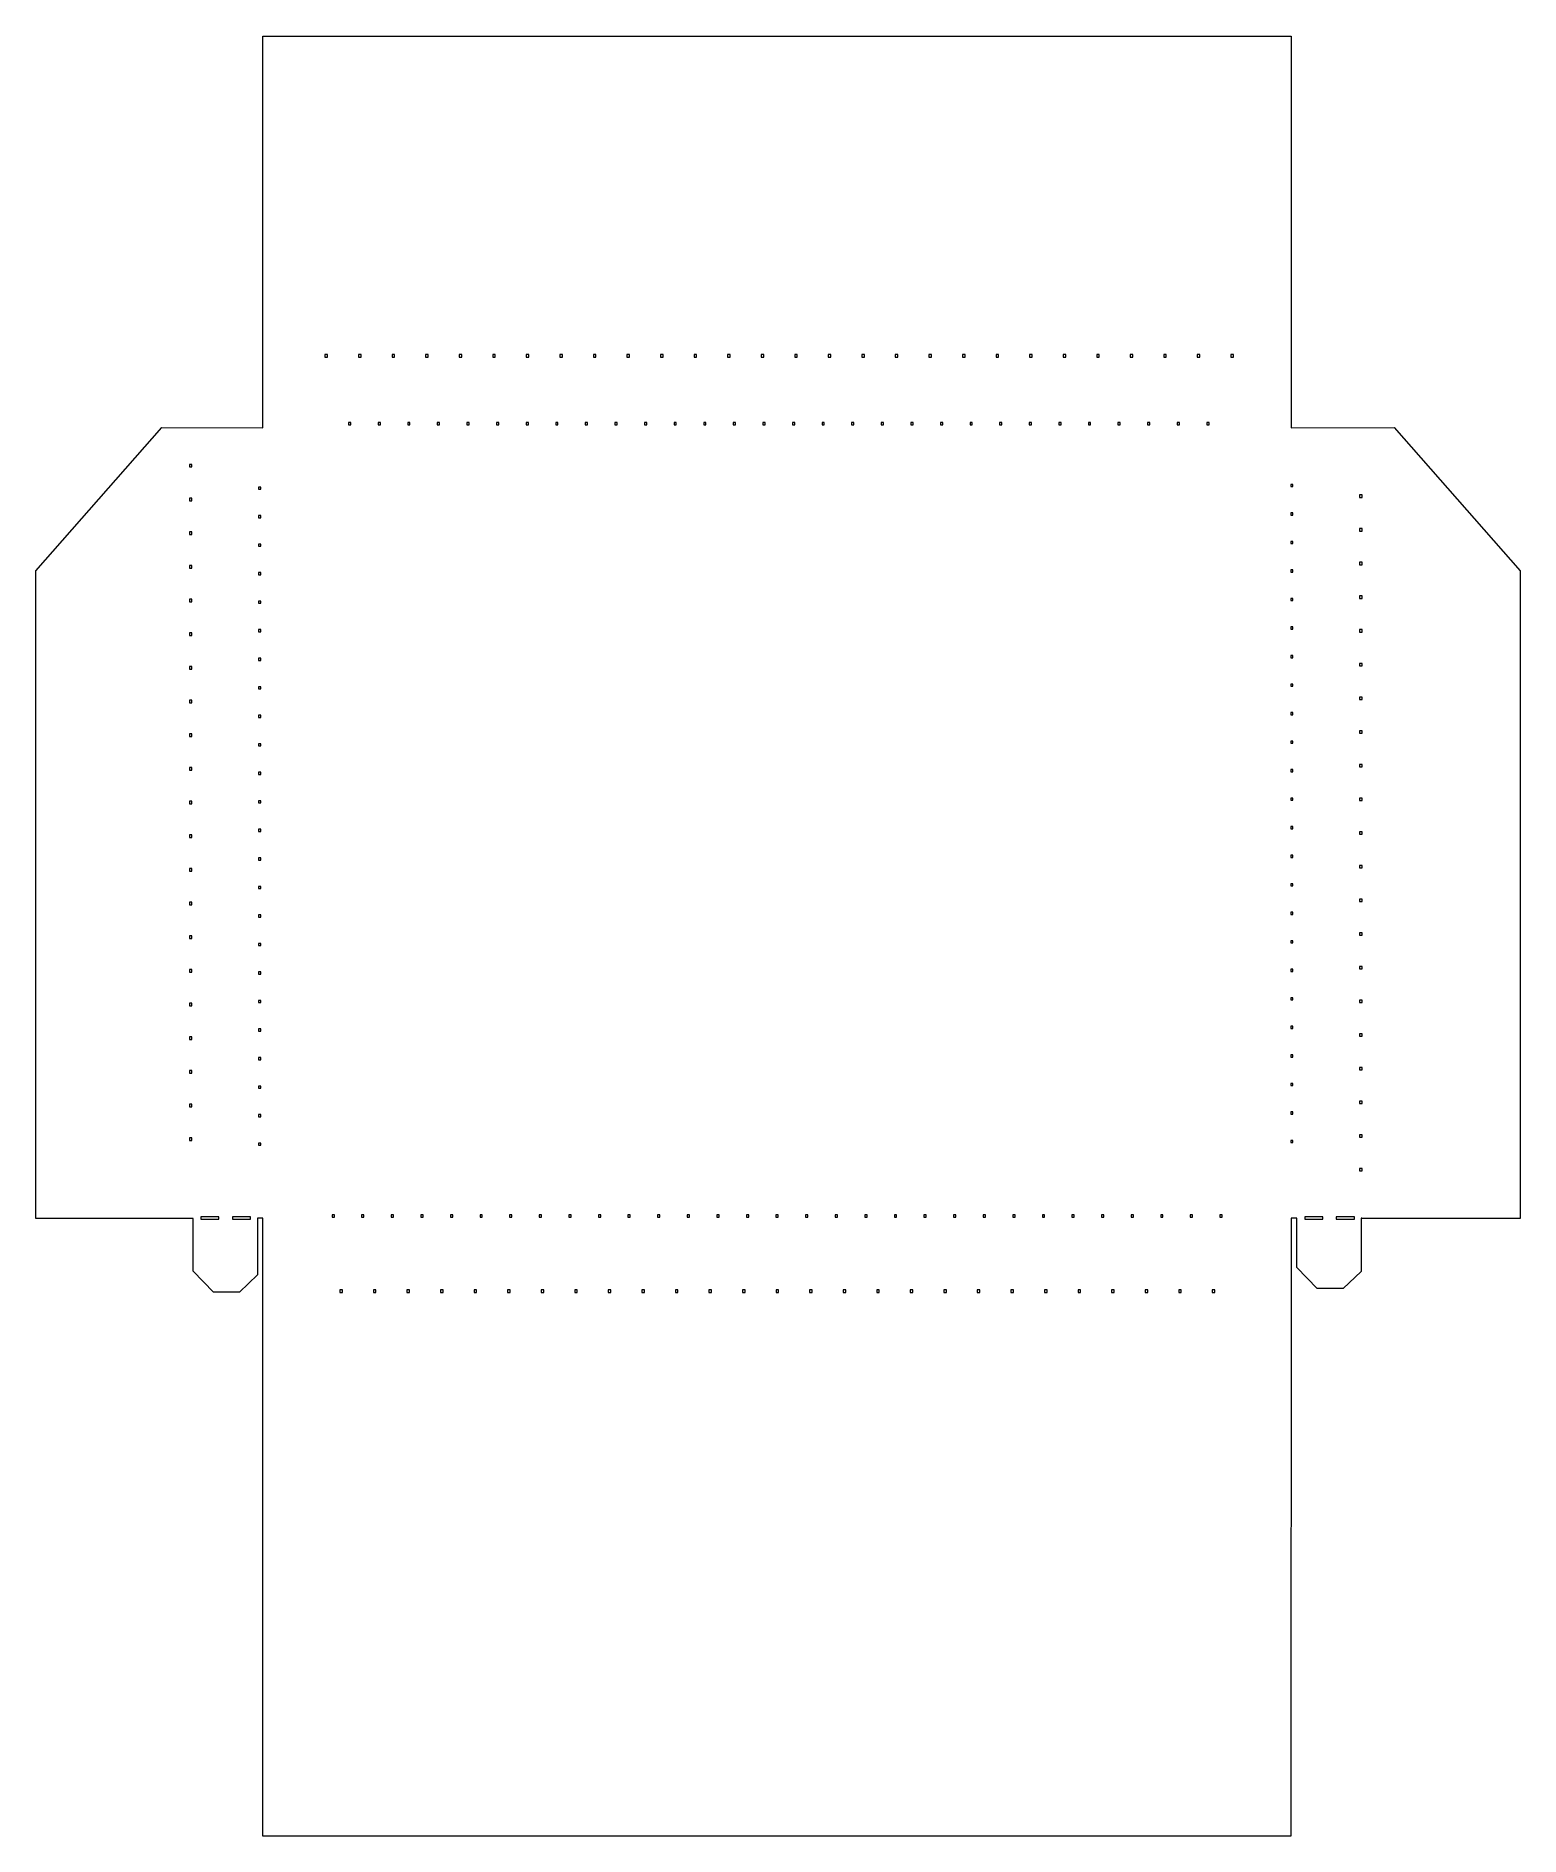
# Model space of a CAD drawing. Header units: centimetres. Extents: x -11.2 to 11.2, y -13.5 to 13.5.
import ezdxf

# ---------------------------------------------------------------- set-up
doc = ezdxf.new("R2010")
doc.units = ezdxf.units.CM
doc.header["$MEASUREMENT"] = 0
doc.layers.add('Layer 1', color=7, linetype='Continuous')

msp = doc.modelspace()

# ---------------------------------------------------------------- linework, layer by layer
at = {"layer": 'Layer 1', "color": 29, "lineweight": 13}
for points, knots in [([(-7.75477, 13.54749), (-7.75477, 13.54749), (-7.7556, 7.64977), (-7.7556, 7.64977), (-7.7556, 7.64977), (-7.7556, 7.64977), (-9.27695, 7.65473), (-9.27695, 7.65473), (-9.27695, 7.65473), (-9.27695, 7.65473), (-11.16955, 5.49589), (-11.16955, 5.49589), (-11.16955, 5.49589), (-11.16955, 5.49589), (-11.16955, -4.25152), (-11.16955, -4.25152), (-11.16955, -4.25152), (-11.16955, -4.25152), (-8.80484, -4.25152), (-8.80484, -4.25152), (-8.80484, -4.25152), (-8.80484, -4.25152), (-8.80484, -5.04362), (-8.80484, -5.04362), (-8.80484, -5.04362), (-8.80484, -5.04362), (-8.49891, -5.35947), (-8.49891, -5.35947), (-8.49891, -5.35947), (-8.49891, -5.35947), (-8.10452, -5.35947), (-8.10452, -5.35947), (-8.10452, -5.35947), (-8.10452, -5.35947), (-7.83663, -5.09984), (-7.83663, -5.09984), (-7.83663, -5.09984), (-7.83663, -5.09984), (-7.83663, -4.24656), (-7.83663, -4.24656), (-7.83663, -4.24656), (-7.83663, -4.24656), (-7.7556, -4.24656), (-7.7556, -4.24656), (-7.7556, -4.24656), (-7.7556, -4.24656), (-7.75312, -13.54749), (-7.75312, -13.54749), (-7.75312, -13.54749), (-7.75312, -13.54749), (7.72087, -13.54749), (7.72087, -13.54749), (7.72087, -13.54749), (7.72087, -13.54749), (7.72418, -4.24656), (7.72418, -4.24656), (7.72418, -4.24656), (7.72418, -4.24656), (7.80934, -4.24656), (7.80934, -4.24656), (7.80934, -4.24656), (7.80934, -4.24656), (7.80934, -4.99153), (7.80934, -4.99153), (7.80934, -4.99153), (7.80934, -4.99153), (8.11527, -5.30738), (8.11527, -5.30738), (8.11527, -5.30738), (8.11527, -5.30738), (8.50966, -5.30738), (8.50966, -5.30738), (8.50966, -5.30738), (8.50966, -5.30738), (8.77755, -5.04775), (8.77755, -5.04775), (8.77755, -5.04775), (8.77755, -5.04775), (8.77755, -4.24656), (8.77755, -4.24656), (8.77755, -4.24656), (8.77755, -4.24656), (8.7883, -4.24656), (8.7883, -4.24656), (8.7883, -4.24656), (8.7883, -4.24656), (8.7883, -4.25152), (8.7883, -4.25152), (8.7883, -4.25152), (8.7883, -4.25152), (11.16955, -4.25152), (11.16955, -4.25152), (11.16955, -4.25152), (11.16955, -4.25152), (11.16955, 5.49589), (11.16955, 5.49589), (11.16955, 5.49589), (11.16955, 5.49589), (9.27695, 7.65473), (9.27695, 7.65473), (9.27695, 7.65473), (9.27695, 7.65473), (7.72418, 7.64977), (7.72418, 7.64977), (7.72418, 7.64977), (7.72418, 7.64977), (7.72335, 13.54749), (7.72335, 13.54749), (7.72335, 13.54749), (7.72335, 13.54749), (-7.75477, 13.54749), (-7.75477, 13.54749)], [0, 0, 0, 0, 0.03448276, 0.03448276, 0.03448276, 0.03448276, 0.06896552, 0.06896552, 0.06896552, 0.06896552, 0.10344828, 0.10344828, 0.10344828, 0.10344828, 0.13793103, 0.13793103, 0.13793103, 0.13793103, 0.17241379, 0.17241379, 0.17241379, 0.17241379, 0.20689655, 0.20689655, 0.20689655, 0.20689655, 0.24137931, 0.24137931, 0.24137931, 0.24137931, 0.27586207, 0.27586207, 0.27586207, 0.27586207, 0.31034483, 0.31034483, 0.31034483, 0.31034483, 0.34482759, 0.34482759, 0.34482759, 0.34482759, 0.37931034, 0.37931034, 0.37931034, 0.37931034, 0.4137931, 0.4137931, 0.4137931, 0.4137931, 0.44827586, 0.44827586, 0.44827586, 0.44827586, 0.48275862, 0.48275862, 0.48275862, 0.48275862, 0.51724138, 0.51724138, 0.51724138, 0.51724138, 0.55172414, 0.55172414, 0.55172414, 0.55172414, 0.5862069, 0.5862069, 0.5862069, 0.5862069, 0.62068966, 0.62068966, 0.62068966, 0.62068966, 0.65517241, 0.65517241, 0.65517241, 0.65517241, 0.68965517, 0.68965517, 0.68965517, 0.68965517, 0.72413793, 0.72413793, 0.72413793, 0.72413793, 0.75862069, 0.75862069, 0.75862069, 0.75862069, 0.79310345, 0.79310345, 0.79310345, 0.79310345, 0.82758621, 0.82758621, 0.82758621, 0.82758621, 0.86206897, 0.86206897, 0.86206897, 0.86206897, 0.89655172, 0.89655172, 0.89655172, 0.89655172, 0.93103448, 0.93103448, 0.93103448, 0.93103448, 1, 1, 1, 1]), ([(-6.82046, 8.75109), (-6.82046, 8.75109), (-6.7816, 8.75109), (-6.7816, 8.75109), (-6.7816, 8.75109), (-6.7816, 8.75109), (-6.7816, 8.71223), (-6.7816, 8.71223), (-6.7816, 8.71223), (-6.7816, 8.71223), (-6.82046, 8.71223), (-6.82046, 8.71223), (-6.82046, 8.71223), (-6.82046, 8.71223), (-6.82046, 8.75109), (-6.82046, 8.75109)], [0, 0, 0, 0, 0.2, 0.2, 0.2, 0.2, 0.4, 0.4, 0.4, 0.4, 0.6, 0.6, 0.6, 0.6, 1, 1, 1, 1]), ([(-6.31527, 8.75109), (-6.31527, 8.75109), (-6.27641, 8.75109), (-6.27641, 8.75109), (-6.27641, 8.75109), (-6.27641, 8.75109), (-6.27641, 8.71223), (-6.27641, 8.71223), (-6.27641, 8.71223), (-6.27641, 8.71223), (-6.31527, 8.71223), (-6.31527, 8.71223), (-6.31527, 8.71223), (-6.31527, 8.71223), (-6.31527, 8.75109), (-6.31527, 8.75109)], [0, 0, 0, 0, 0.2, 0.2, 0.2, 0.2, 0.4, 0.4, 0.4, 0.4, 0.6, 0.6, 0.6, 0.6, 1, 1, 1, 1]), ([(-5.81008, 8.75109), (-5.81008, 8.75109), (-5.77122, 8.75109), (-5.77122, 8.75109), (-5.77122, 8.75109), (-5.77122, 8.75109), (-5.77122, 8.71223), (-5.77122, 8.71223), (-5.77122, 8.71223), (-5.77122, 8.71223), (-5.81008, 8.71223), (-5.81008, 8.71223), (-5.81008, 8.71223), (-5.81008, 8.71223), (-5.81008, 8.75109), (-5.81008, 8.75109)], [0, 0, 0, 0, 0.2, 0.2, 0.2, 0.2, 0.4, 0.4, 0.4, 0.4, 0.6, 0.6, 0.6, 0.6, 1, 1, 1, 1]), ([(-5.3049, 8.75109), (-5.3049, 8.75109), (-5.26604, 8.75109), (-5.26604, 8.75109), (-5.26604, 8.75109), (-5.26604, 8.75109), (-5.26604, 8.71223), (-5.26604, 8.71223), (-5.26604, 8.71223), (-5.26604, 8.71223), (-5.3049, 8.71223), (-5.3049, 8.71223), (-5.3049, 8.71223), (-5.3049, 8.71223), (-5.3049, 8.75109), (-5.3049, 8.75109)], [0, 0, 0, 0, 0.2, 0.2, 0.2, 0.2, 0.4, 0.4, 0.4, 0.4, 0.6, 0.6, 0.6, 0.6, 1, 1, 1, 1]), ([(-4.79971, 8.75109), (-4.79971, 8.75109), (-4.76085, 8.75109), (-4.76085, 8.75109), (-4.76085, 8.75109), (-4.76085, 8.75109), (-4.76085, 8.71223), (-4.76085, 8.71223), (-4.76085, 8.71223), (-4.76085, 8.71223), (-4.79971, 8.71223), (-4.79971, 8.71223), (-4.79971, 8.71223), (-4.79971, 8.71223), (-4.79971, 8.75109), (-4.79971, 8.75109)], [0, 0, 0, 0, 0.2, 0.2, 0.2, 0.2, 0.4, 0.4, 0.4, 0.4, 0.6, 0.6, 0.6, 0.6, 1, 1, 1, 1]), ([(-4.29452, 8.75109), (-4.29452, 8.75109), (-4.25566, 8.75109), (-4.25566, 8.75109), (-4.25566, 8.75109), (-4.25566, 8.75109), (-4.25566, 8.71223), (-4.25566, 8.71223), (-4.25566, 8.71223), (-4.25566, 8.71223), (-4.29452, 8.71223), (-4.29452, 8.71223), (-4.29452, 8.71223), (-4.29452, 8.71223), (-4.29452, 8.75109), (-4.29452, 8.75109)], [0, 0, 0, 0, 0.2, 0.2, 0.2, 0.2, 0.4, 0.4, 0.4, 0.4, 0.6, 0.6, 0.6, 0.6, 1, 1, 1, 1]), ([(-3.79016, 8.75109), (-3.79016, 8.75109), (-3.7513, 8.75109), (-3.7513, 8.75109), (-3.7513, 8.75109), (-3.7513, 8.75109), (-3.7513, 8.71223), (-3.7513, 8.71223), (-3.7513, 8.71223), (-3.7513, 8.71223), (-3.79016, 8.71223), (-3.79016, 8.71223), (-3.79016, 8.71223), (-3.79016, 8.71223), (-3.79016, 8.75109), (-3.79016, 8.75109)], [0, 0, 0, 0, 0.2, 0.2, 0.2, 0.2, 0.4, 0.4, 0.4, 0.4, 0.6, 0.6, 0.6, 0.6, 1, 1, 1, 1]), ([(-3.28497, 8.75109), (-3.28497, 8.75109), (-3.24611, 8.75109), (-3.24611, 8.75109), (-3.24611, 8.75109), (-3.24611, 8.75109), (-3.24611, 8.71223), (-3.24611, 8.71223), (-3.24611, 8.71223), (-3.24611, 8.71223), (-3.28497, 8.71223), (-3.28497, 8.71223), (-3.28497, 8.71223), (-3.28497, 8.71223), (-3.28497, 8.75109), (-3.28497, 8.75109)], [0, 0, 0, 0, 0.2, 0.2, 0.2, 0.2, 0.4, 0.4, 0.4, 0.4, 0.6, 0.6, 0.6, 0.6, 1, 1, 1, 1]), ([(-2.77978, 8.75109), (-2.77978, 8.75109), (-2.74092, 8.75109), (-2.74092, 8.75109), (-2.74092, 8.75109), (-2.74092, 8.75109), (-2.74092, 8.71223), (-2.74092, 8.71223), (-2.74092, 8.71223), (-2.74092, 8.71223), (-2.77978, 8.71223), (-2.77978, 8.71223), (-2.77978, 8.71223), (-2.77978, 8.71223), (-2.77978, 8.75109), (-2.77978, 8.75109)], [0, 0, 0, 0, 0.2, 0.2, 0.2, 0.2, 0.4, 0.4, 0.4, 0.4, 0.6, 0.6, 0.6, 0.6, 1, 1, 1, 1]), ([(-2.27459, 8.75109), (-2.27459, 8.75109), (-2.23573, 8.75109), (-2.23573, 8.75109), (-2.23573, 8.75109), (-2.23573, 8.75109), (-2.23573, 8.71223), (-2.23573, 8.71223), (-2.23573, 8.71223), (-2.23573, 8.71223), (-2.27459, 8.71223), (-2.27459, 8.71223), (-2.27459, 8.71223), (-2.27459, 8.71223), (-2.27459, 8.75109), (-2.27459, 8.75109)], [0, 0, 0, 0, 0.2, 0.2, 0.2, 0.2, 0.4, 0.4, 0.4, 0.4, 0.6, 0.6, 0.6, 0.6, 1, 1, 1, 1]), ([(-1.7694, 8.75109), (-1.7694, 8.75109), (-1.73054, 8.75109), (-1.73054, 8.75109), (-1.73054, 8.75109), (-1.73054, 8.75109), (-1.73054, 8.71223), (-1.73054, 8.71223), (-1.73054, 8.71223), (-1.73054, 8.71223), (-1.7694, 8.71223), (-1.7694, 8.71223), (-1.7694, 8.71223), (-1.7694, 8.71223), (-1.7694, 8.75109), (-1.7694, 8.75109)], [0, 0, 0, 0, 0.2, 0.2, 0.2, 0.2, 0.4, 0.4, 0.4, 0.4, 0.6, 0.6, 0.6, 0.6, 1, 1, 1, 1]), ([(-1.26421, 8.75109), (-1.26421, 8.75109), (-1.22535, 8.75109), (-1.22535, 8.75109), (-1.22535, 8.75109), (-1.22535, 8.75109), (-1.22535, 8.71223), (-1.22535, 8.71223), (-1.22535, 8.71223), (-1.22535, 8.71223), (-1.26421, 8.71223), (-1.26421, 8.71223), (-1.26421, 8.71223), (-1.26421, 8.71223), (-1.26421, 8.75109), (-1.26421, 8.75109)], [0, 0, 0, 0, 0.2, 0.2, 0.2, 0.2, 0.4, 0.4, 0.4, 0.4, 0.6, 0.6, 0.6, 0.6, 1, 1, 1, 1]), ([(-0.75902, 8.75109), (-0.75902, 8.75109), (-0.72016, 8.75109), (-0.72016, 8.75109), (-0.72016, 8.75109), (-0.72016, 8.75109), (-0.72016, 8.71223), (-0.72016, 8.71223), (-0.72016, 8.71223), (-0.72016, 8.71223), (-0.75902, 8.71223), (-0.75902, 8.71223), (-0.75902, 8.71223), (-0.75902, 8.71223), (-0.75902, 8.75109), (-0.75902, 8.75109)], [0, 0, 0, 0, 0.2, 0.2, 0.2, 0.2, 0.4, 0.4, 0.4, 0.4, 0.6, 0.6, 0.6, 0.6, 1, 1, 1, 1]), ([(-0.25383, 8.75109), (-0.25383, 8.75109), (-0.21497, 8.75109), (-0.21497, 8.75109), (-0.21497, 8.75109), (-0.21497, 8.75109), (-0.21497, 8.71223), (-0.21497, 8.71223), (-0.21497, 8.71223), (-0.21497, 8.71223), (-0.25383, 8.71223), (-0.25383, 8.71223), (-0.25383, 8.71223), (-0.25383, 8.71223), (-0.25383, 8.75109), (-0.25383, 8.75109)], [0, 0, 0, 0, 0.2, 0.2, 0.2, 0.2, 0.4, 0.4, 0.4, 0.4, 0.6, 0.6, 0.6, 0.6, 1, 1, 1, 1]), ([(0.25135, 8.75109), (0.25135, 8.75109), (0.29021, 8.75109), (0.29021, 8.75109), (0.29021, 8.75109), (0.29021, 8.75109), (0.29021, 8.71223), (0.29021, 8.71223), (0.29021, 8.71223), (0.29021, 8.71223), (0.25135, 8.71223), (0.25135, 8.71223), (0.25135, 8.71223), (0.25135, 8.71223), (0.25135, 8.75109), (0.25135, 8.75109)], [0, 0, 0, 0, 0.2, 0.2, 0.2, 0.2, 0.4, 0.4, 0.4, 0.4, 0.6, 0.6, 0.6, 0.6, 1, 1, 1, 1]), ([(0.75654, 8.75109), (0.75654, 8.75109), (0.7954, 8.75109), (0.7954, 8.75109), (0.7954, 8.75109), (0.7954, 8.75109), (0.7954, 8.71223), (0.7954, 8.71223), (0.7954, 8.71223), (0.7954, 8.71223), (0.75654, 8.71223), (0.75654, 8.71223), (0.75654, 8.71223), (0.75654, 8.71223), (0.75654, 8.75109), (0.75654, 8.75109)], [0, 0, 0, 0, 0.2, 0.2, 0.2, 0.2, 0.4, 0.4, 0.4, 0.4, 0.6, 0.6, 0.6, 0.6, 1, 1, 1, 1]), ([(1.2609, 8.75109), (1.2609, 8.75109), (1.29977, 8.75109), (1.29977, 8.75109), (1.29977, 8.75109), (1.29977, 8.75109), (1.29977, 8.71223), (1.29977, 8.71223), (1.29977, 8.71223), (1.29977, 8.71223), (1.2609, 8.71223), (1.2609, 8.71223), (1.2609, 8.71223), (1.2609, 8.71223), (1.2609, 8.75109), (1.2609, 8.75109)], [0, 0, 0, 0, 0.2, 0.2, 0.2, 0.2, 0.4, 0.4, 0.4, 0.4, 0.6, 0.6, 0.6, 0.6, 1, 1, 1, 1]), ([(1.76609, 8.75109), (1.76609, 8.75109), (1.80495, 8.75109), (1.80495, 8.75109), (1.80495, 8.75109), (1.80495, 8.75109), (1.80495, 8.71223), (1.80495, 8.71223), (1.80495, 8.71223), (1.80495, 8.71223), (1.76609, 8.71223), (1.76609, 8.71223), (1.76609, 8.71223), (1.76609, 8.71223), (1.76609, 8.75109), (1.76609, 8.75109)], [0, 0, 0, 0, 0.2, 0.2, 0.2, 0.2, 0.4, 0.4, 0.4, 0.4, 0.6, 0.6, 0.6, 0.6, 1, 1, 1, 1]), ([(2.27128, 8.75109), (2.27128, 8.75109), (2.31014, 8.75109), (2.31014, 8.75109), (2.31014, 8.75109), (2.31014, 8.75109), (2.31014, 8.71223), (2.31014, 8.71223), (2.31014, 8.71223), (2.31014, 8.71223), (2.27128, 8.71223), (2.27128, 8.71223), (2.27128, 8.71223), (2.27128, 8.71223), (2.27128, 8.75109), (2.27128, 8.75109)], [0, 0, 0, 0, 0.2, 0.2, 0.2, 0.2, 0.4, 0.4, 0.4, 0.4, 0.6, 0.6, 0.6, 0.6, 1, 1, 1, 1]), ([(2.77647, 8.75109), (2.77647, 8.75109), (2.81533, 8.75109), (2.81533, 8.75109), (2.81533, 8.75109), (2.81533, 8.75109), (2.81533, 8.71223), (2.81533, 8.71223), (2.81533, 8.71223), (2.81533, 8.71223), (2.77647, 8.71223), (2.77647, 8.71223), (2.77647, 8.71223), (2.77647, 8.71223), (2.77647, 8.75109), (2.77647, 8.75109)], [0, 0, 0, 0, 0.2, 0.2, 0.2, 0.2, 0.4, 0.4, 0.4, 0.4, 0.6, 0.6, 0.6, 0.6, 1, 1, 1, 1]), ([(3.28166, 8.75109), (3.28166, 8.75109), (3.32052, 8.75109), (3.32052, 8.75109), (3.32052, 8.75109), (3.32052, 8.75109), (3.32052, 8.71223), (3.32052, 8.71223), (3.32052, 8.71223), (3.32052, 8.71223), (3.28166, 8.71223), (3.28166, 8.71223), (3.28166, 8.71223), (3.28166, 8.71223), (3.28166, 8.75109), (3.28166, 8.75109)], [0, 0, 0, 0, 0.2, 0.2, 0.2, 0.2, 0.4, 0.4, 0.4, 0.4, 0.6, 0.6, 0.6, 0.6, 1, 1, 1, 1]), ([(3.78685, 8.75109), (3.78685, 8.75109), (3.82571, 8.75109), (3.82571, 8.75109), (3.82571, 8.75109), (3.82571, 8.75109), (3.82571, 8.71223), (3.82571, 8.71223), (3.82571, 8.71223), (3.82571, 8.71223), (3.78685, 8.71223), (3.78685, 8.71223), (3.78685, 8.71223), (3.78685, 8.71223), (3.78685, 8.75109), (3.78685, 8.75109)], [0, 0, 0, 0, 0.2, 0.2, 0.2, 0.2, 0.4, 0.4, 0.4, 0.4, 0.6, 0.6, 0.6, 0.6, 1, 1, 1, 1]), ([(4.29204, 8.75109), (4.29204, 8.75109), (4.3309, 8.75109), (4.3309, 8.75109), (4.3309, 8.75109), (4.3309, 8.75109), (4.3309, 8.71223), (4.3309, 8.71223), (4.3309, 8.71223), (4.3309, 8.71223), (4.29204, 8.71223), (4.29204, 8.71223), (4.29204, 8.71223), (4.29204, 8.71223), (4.29204, 8.75109), (4.29204, 8.75109)], [0, 0, 0, 0, 0.2, 0.2, 0.2, 0.2, 0.4, 0.4, 0.4, 0.4, 0.6, 0.6, 0.6, 0.6, 1, 1, 1, 1]), ([(4.79723, 8.75109), (4.79723, 8.75109), (4.83609, 8.75109), (4.83609, 8.75109), (4.83609, 8.75109), (4.83609, 8.75109), (4.83609, 8.71223), (4.83609, 8.71223), (4.83609, 8.71223), (4.83609, 8.71223), (4.79723, 8.71223), (4.79723, 8.71223), (4.79723, 8.71223), (4.79723, 8.71223), (4.79723, 8.75109), (4.79723, 8.75109)], [0, 0, 0, 0, 0.2, 0.2, 0.2, 0.2, 0.4, 0.4, 0.4, 0.4, 0.6, 0.6, 0.6, 0.6, 1, 1, 1, 1]), ([(5.30242, 8.75109), (5.30242, 8.75109), (5.34128, 8.75109), (5.34128, 8.75109), (5.34128, 8.75109), (5.34128, 8.75109), (5.34128, 8.71223), (5.34128, 8.71223), (5.34128, 8.71223), (5.34128, 8.71223), (5.30242, 8.71223), (5.30242, 8.71223), (5.30242, 8.71223), (5.30242, 8.71223), (5.30242, 8.75109), (5.30242, 8.75109)], [0, 0, 0, 0, 0.2, 0.2, 0.2, 0.2, 0.4, 0.4, 0.4, 0.4, 0.6, 0.6, 0.6, 0.6, 1, 1, 1, 1]), ([(5.80678, 8.75109), (5.80678, 8.75109), (5.84564, 8.75109), (5.84564, 8.75109), (5.84564, 8.75109), (5.84564, 8.75109), (5.84564, 8.71223), (5.84564, 8.71223), (5.84564, 8.71223), (5.84564, 8.71223), (5.80678, 8.71223), (5.80678, 8.71223), (5.80678, 8.71223), (5.80678, 8.71223), (5.80678, 8.75109), (5.80678, 8.75109)], [0, 0, 0, 0, 0.2, 0.2, 0.2, 0.2, 0.4, 0.4, 0.4, 0.4, 0.6, 0.6, 0.6, 0.6, 1, 1, 1, 1]), ([(6.31197, 8.75109), (6.31197, 8.75109), (6.35083, 8.75109), (6.35083, 8.75109), (6.35083, 8.75109), (6.35083, 8.75109), (6.35083, 8.71223), (6.35083, 8.71223), (6.35083, 8.71223), (6.35083, 8.71223), (6.31197, 8.71223), (6.31197, 8.71223), (6.31197, 8.71223), (6.31197, 8.71223), (6.31197, 8.75109), (6.31197, 8.75109)], [0, 0, 0, 0, 0.2, 0.2, 0.2, 0.2, 0.4, 0.4, 0.4, 0.4, 0.6, 0.6, 0.6, 0.6, 1, 1, 1, 1]), ([(6.81715, 8.75109), (6.81715, 8.75109), (6.85602, 8.75109), (6.85602, 8.75109), (6.85602, 8.75109), (6.85602, 8.75109), (6.85602, 8.71223), (6.85602, 8.71223), (6.85602, 8.71223), (6.85602, 8.71223), (6.81715, 8.71223), (6.81715, 8.71223), (6.81715, 8.71223), (6.81715, 8.71223), (6.81715, 8.75109), (6.81715, 8.75109)], [0, 0, 0, 0, 0.2, 0.2, 0.2, 0.2, 0.4, 0.4, 0.4, 0.4, 0.6, 0.6, 0.6, 0.6, 1, 1, 1, 1]), ([(-6.46493, 7.72831), (-6.46493, 7.72831), (-6.43103, 7.72831), (-6.43103, 7.72831), (-6.43103, 7.72831), (-6.43103, 7.72831), (-6.43103, 7.69524), (-6.43103, 7.69524), (-6.43103, 7.69524), (-6.43103, 7.69524), (-6.46493, 7.69524), (-6.46493, 7.69524), (-6.46493, 7.69524), (-6.46493, 7.69524), (-6.46493, 7.72831), (-6.46493, 7.72831)], [0, 0, 0, 0, 0.2, 0.2, 0.2, 0.2, 0.4, 0.4, 0.4, 0.4, 0.6, 0.6, 0.6, 0.6, 1, 1, 1, 1]), ([(-6.01927, 7.72831), (-6.01927, 7.72831), (-5.98537, 7.72831), (-5.98537, 7.72831), (-5.98537, 7.72831), (-5.98537, 7.72831), (-5.98537, 7.69524), (-5.98537, 7.69524), (-5.98537, 7.69524), (-5.98537, 7.69524), (-6.01927, 7.69524), (-6.01927, 7.69524), (-6.01927, 7.69524), (-6.01927, 7.69524), (-6.01927, 7.72831), (-6.01927, 7.72831)], [0, 0, 0, 0, 0.2, 0.2, 0.2, 0.2, 0.4, 0.4, 0.4, 0.4, 0.6, 0.6, 0.6, 0.6, 1, 1, 1, 1]), ([(-5.57361, 7.72831), (-5.57361, 7.72831), (-5.53971, 7.72831), (-5.53971, 7.72831), (-5.53971, 7.72831), (-5.53971, 7.72831), (-5.53971, 7.69524), (-5.53971, 7.69524), (-5.53971, 7.69524), (-5.53971, 7.69524), (-5.57361, 7.69524), (-5.57361, 7.69524), (-5.57361, 7.69524), (-5.57361, 7.69524), (-5.57361, 7.72831), (-5.57361, 7.72831)], [0, 0, 0, 0, 0.2, 0.2, 0.2, 0.2, 0.4, 0.4, 0.4, 0.4, 0.6, 0.6, 0.6, 0.6, 1, 1, 1, 1]), ([(-5.12878, 7.72831), (-5.12878, 7.72831), (-5.09406, 7.72831), (-5.09406, 7.72831), (-5.09406, 7.72831), (-5.09406, 7.72831), (-5.09406, 7.69524), (-5.09406, 7.69524), (-5.09406, 7.69524), (-5.09406, 7.69524), (-5.12878, 7.69524), (-5.12878, 7.69524), (-5.12878, 7.69524), (-5.12878, 7.69524), (-5.12878, 7.72831), (-5.12878, 7.72831)], [0, 0, 0, 0, 0.2, 0.2, 0.2, 0.2, 0.4, 0.4, 0.4, 0.4, 0.6, 0.6, 0.6, 0.6, 1, 1, 1, 1]), ([(-4.68313, 7.72831), (-4.68313, 7.72831), (-4.6484, 7.72831), (-4.6484, 7.72831), (-4.6484, 7.72831), (-4.6484, 7.72831), (-4.6484, 7.69524), (-4.6484, 7.69524), (-4.6484, 7.69524), (-4.6484, 7.69524), (-4.68313, 7.69524), (-4.68313, 7.69524), (-4.68313, 7.69524), (-4.68313, 7.69524), (-4.68313, 7.72831), (-4.68313, 7.72831)], [0, 0, 0, 0, 0.2, 0.2, 0.2, 0.2, 0.4, 0.4, 0.4, 0.4, 0.6, 0.6, 0.6, 0.6, 1, 1, 1, 1]), ([(-4.23747, 7.72831), (-4.23747, 7.72831), (-4.20357, 7.72831), (-4.20357, 7.72831), (-4.20357, 7.72831), (-4.20357, 7.72831), (-4.20357, 7.69524), (-4.20357, 7.69524), (-4.20357, 7.69524), (-4.20357, 7.69524), (-4.23747, 7.69524), (-4.23747, 7.69524), (-4.23747, 7.69524), (-4.23747, 7.69524), (-4.23747, 7.72831), (-4.23747, 7.72831)], [0, 0, 0, 0, 0.2, 0.2, 0.2, 0.2, 0.4, 0.4, 0.4, 0.4, 0.6, 0.6, 0.6, 0.6, 1, 1, 1, 1]), ([(-3.79181, 7.72831), (-3.79181, 7.72831), (-3.75791, 7.72831), (-3.75791, 7.72831), (-3.75791, 7.72831), (-3.75791, 7.72831), (-3.75791, 7.69524), (-3.75791, 7.69524), (-3.75791, 7.69524), (-3.75791, 7.69524), (-3.79181, 7.69524), (-3.79181, 7.69524), (-3.79181, 7.69524), (-3.79181, 7.69524), (-3.79181, 7.72831), (-3.79181, 7.72831)], [0, 0, 0, 0, 0.2, 0.2, 0.2, 0.2, 0.4, 0.4, 0.4, 0.4, 0.6, 0.6, 0.6, 0.6, 1, 1, 1, 1]), ([(-3.34615, 7.72831), (-3.34615, 7.72831), (-3.31225, 7.72831), (-3.31225, 7.72831), (-3.31225, 7.72831), (-3.31225, 7.72831), (-3.31225, 7.69524), (-3.31225, 7.69524), (-3.31225, 7.69524), (-3.31225, 7.69524), (-3.34615, 7.69524), (-3.34615, 7.69524), (-3.34615, 7.69524), (-3.34615, 7.69524), (-3.34615, 7.72831), (-3.34615, 7.72831)], [0, 0, 0, 0, 0.2, 0.2, 0.2, 0.2, 0.4, 0.4, 0.4, 0.4, 0.6, 0.6, 0.6, 0.6, 1, 1, 1, 1]), ([(-2.90132, 7.72831), (-2.90132, 7.72831), (-2.8666, 7.72831), (-2.8666, 7.72831), (-2.8666, 7.72831), (-2.8666, 7.72831), (-2.8666, 7.69524), (-2.8666, 7.69524), (-2.8666, 7.69524), (-2.8666, 7.69524), (-2.90132, 7.69524), (-2.90132, 7.69524), (-2.90132, 7.69524), (-2.90132, 7.69524), (-2.90132, 7.72831), (-2.90132, 7.72831)], [0, 0, 0, 0, 0.2, 0.2, 0.2, 0.2, 0.4, 0.4, 0.4, 0.4, 0.6, 0.6, 0.6, 0.6, 1, 1, 1, 1]), ([(-2.45566, 7.72831), (-2.45566, 7.72831), (-2.42094, 7.72831), (-2.42094, 7.72831), (-2.42094, 7.72831), (-2.42094, 7.72831), (-2.42094, 7.69524), (-2.42094, 7.69524), (-2.42094, 7.69524), (-2.42094, 7.69524), (-2.45566, 7.69524), (-2.45566, 7.69524), (-2.45566, 7.69524), (-2.45566, 7.69524), (-2.45566, 7.72831), (-2.45566, 7.72831)], [0, 0, 0, 0, 0.2, 0.2, 0.2, 0.2, 0.4, 0.4, 0.4, 0.4, 0.6, 0.6, 0.6, 0.6, 1, 1, 1, 1]), ([(-2.01001, 7.72831), (-2.01001, 7.72831), (-1.97611, 7.72831), (-1.97611, 7.72831), (-1.97611, 7.72831), (-1.97611, 7.72831), (-1.97611, 7.69524), (-1.97611, 7.69524), (-1.97611, 7.69524), (-1.97611, 7.69524), (-2.01001, 7.69524), (-2.01001, 7.69524), (-2.01001, 7.69524), (-2.01001, 7.69524), (-2.01001, 7.72831), (-2.01001, 7.72831)], [0, 0, 0, 0, 0.2, 0.2, 0.2, 0.2, 0.4, 0.4, 0.4, 0.4, 0.6, 0.6, 0.6, 0.6, 1, 1, 1, 1]), ([(-1.56435, 7.72831), (-1.56435, 7.72831), (-1.53045, 7.72831), (-1.53045, 7.72831), (-1.53045, 7.72831), (-1.53045, 7.72831), (-1.53045, 7.69524), (-1.53045, 7.69524), (-1.53045, 7.69524), (-1.53045, 7.69524), (-1.56435, 7.69524), (-1.56435, 7.69524), (-1.56435, 7.69524), (-1.56435, 7.69524), (-1.56435, 7.72831), (-1.56435, 7.72831)], [0, 0, 0, 0, 0.2, 0.2, 0.2, 0.2, 0.4, 0.4, 0.4, 0.4, 0.6, 0.6, 0.6, 0.6, 1, 1, 1, 1]), ([(-1.11869, 7.72831), (-1.11869, 7.72831), (-1.08479, 7.72831), (-1.08479, 7.72831), (-1.08479, 7.72831), (-1.08479, 7.72831), (-1.08479, 7.69524), (-1.08479, 7.69524), (-1.08479, 7.69524), (-1.08479, 7.69524), (-1.11869, 7.69524), (-1.11869, 7.69524), (-1.11869, 7.69524), (-1.11869, 7.69524), (-1.11869, 7.72831), (-1.11869, 7.72831)], [0, 0, 0, 0, 0.2, 0.2, 0.2, 0.2, 0.4, 0.4, 0.4, 0.4, 0.6, 0.6, 0.6, 0.6, 1, 1, 1, 1]), ([(-0.67386, 7.72831), (-0.67386, 7.72831), (-0.63913, 7.72831), (-0.63913, 7.72831), (-0.63913, 7.72831), (-0.63913, 7.72831), (-0.63913, 7.69524), (-0.63913, 7.69524), (-0.63913, 7.69524), (-0.63913, 7.69524), (-0.67386, 7.69524), (-0.67386, 7.69524), (-0.67386, 7.69524), (-0.67386, 7.69524), (-0.67386, 7.72831), (-0.67386, 7.72831)], [0, 0, 0, 0, 0.2, 0.2, 0.2, 0.2, 0.4, 0.4, 0.4, 0.4, 0.6, 0.6, 0.6, 0.6, 1, 1, 1, 1]), ([(-0.2282, 7.72831), (-0.2282, 7.72831), (-0.19348, 7.72831), (-0.19348, 7.72831), (-0.19348, 7.72831), (-0.19348, 7.72831), (-0.19348, 7.69524), (-0.19348, 7.69524), (-0.19348, 7.69524), (-0.19348, 7.69524), (-0.2282, 7.69524), (-0.2282, 7.69524), (-0.2282, 7.69524), (-0.2282, 7.69524), (-0.2282, 7.72831), (-0.2282, 7.72831)], [0, 0, 0, 0, 0.2, 0.2, 0.2, 0.2, 0.4, 0.4, 0.4, 0.4, 0.6, 0.6, 0.6, 0.6, 1, 1, 1, 1]), ([(0.21745, 7.72831), (0.21745, 7.72831), (0.25135, 7.72831), (0.25135, 7.72831), (0.25135, 7.72831), (0.25135, 7.72831), (0.25135, 7.69524), (0.25135, 7.69524), (0.25135, 7.69524), (0.25135, 7.69524), (0.21745, 7.69524), (0.21745, 7.69524), (0.21745, 7.69524), (0.21745, 7.69524), (0.21745, 7.72831), (0.21745, 7.72831)], [0, 0, 0, 0, 0.2, 0.2, 0.2, 0.2, 0.4, 0.4, 0.4, 0.4, 0.6, 0.6, 0.6, 0.6, 1, 1, 1, 1]), ([(0.66311, 7.72831), (0.66311, 7.72831), (0.69701, 7.72831), (0.69701, 7.72831), (0.69701, 7.72831), (0.69701, 7.72831), (0.69701, 7.69524), (0.69701, 7.69524), (0.69701, 7.69524), (0.69701, 7.69524), (0.66311, 7.69524), (0.66311, 7.69524), (0.66311, 7.69524), (0.66311, 7.69524), (0.66311, 7.72831), (0.66311, 7.72831)], [0, 0, 0, 0, 0.2, 0.2, 0.2, 0.2, 0.4, 0.4, 0.4, 0.4, 0.6, 0.6, 0.6, 0.6, 1, 1, 1, 1]), ([(1.10877, 7.72831), (1.10877, 7.72831), (1.14267, 7.72831), (1.14267, 7.72831), (1.14267, 7.72831), (1.14267, 7.72831), (1.14267, 7.69524), (1.14267, 7.69524), (1.14267, 7.69524), (1.14267, 7.69524), (1.10877, 7.69524), (1.10877, 7.69524), (1.10877, 7.69524), (1.10877, 7.69524), (1.10877, 7.72831), (1.10877, 7.72831)], [0, 0, 0, 0, 0.2, 0.2, 0.2, 0.2, 0.4, 0.4, 0.4, 0.4, 0.6, 0.6, 0.6, 0.6, 1, 1, 1, 1]), ([(1.5536, 7.72831), (1.5536, 7.72831), (1.58833, 7.72831), (1.58833, 7.72831), (1.58833, 7.72831), (1.58833, 7.72831), (1.58833, 7.69524), (1.58833, 7.69524), (1.58833, 7.69524), (1.58833, 7.69524), (1.5536, 7.69524), (1.5536, 7.69524), (1.5536, 7.69524), (1.5536, 7.69524), (1.5536, 7.72831), (1.5536, 7.72831)], [0, 0, 0, 0, 0.2, 0.2, 0.2, 0.2, 0.4, 0.4, 0.4, 0.4, 0.6, 0.6, 0.6, 0.6, 1, 1, 1, 1]), ([(1.99926, 7.72831), (1.99926, 7.72831), (2.03398, 7.72831), (2.03398, 7.72831), (2.03398, 7.72831), (2.03398, 7.72831), (2.03398, 7.69524), (2.03398, 7.69524), (2.03398, 7.69524), (2.03398, 7.69524), (1.99926, 7.69524), (1.99926, 7.69524), (1.99926, 7.69524), (1.99926, 7.69524), (1.99926, 7.72831), (1.99926, 7.72831)], [0, 0, 0, 0, 0.2, 0.2, 0.2, 0.2, 0.4, 0.4, 0.4, 0.4, 0.6, 0.6, 0.6, 0.6, 1, 1, 1, 1]), ([(2.44492, 7.72831), (2.44492, 7.72831), (2.47882, 7.72831), (2.47882, 7.72831), (2.47882, 7.72831), (2.47882, 7.72831), (2.47882, 7.69524), (2.47882, 7.69524), (2.47882, 7.69524), (2.47882, 7.69524), (2.44492, 7.69524), (2.44492, 7.69524), (2.44492, 7.69524), (2.44492, 7.69524), (2.44492, 7.72831), (2.44492, 7.72831)], [0, 0, 0, 0, 0.2, 0.2, 0.2, 0.2, 0.4, 0.4, 0.4, 0.4, 0.6, 0.6, 0.6, 0.6, 1, 1, 1, 1]), ([(2.89057, 7.72831), (2.89057, 7.72831), (2.92447, 7.72831), (2.92447, 7.72831), (2.92447, 7.72831), (2.92447, 7.72831), (2.92447, 7.69524), (2.92447, 7.69524), (2.92447, 7.69524), (2.92447, 7.69524), (2.89057, 7.69524), (2.89057, 7.69524), (2.89057, 7.69524), (2.89057, 7.69524), (2.89057, 7.72831), (2.89057, 7.72831)], [0, 0, 0, 0, 0.2, 0.2, 0.2, 0.2, 0.4, 0.4, 0.4, 0.4, 0.6, 0.6, 0.6, 0.6, 1, 1, 1, 1]), ([(3.33623, 7.72831), (3.33623, 7.72831), (3.37013, 7.72831), (3.37013, 7.72831), (3.37013, 7.72831), (3.37013, 7.72831), (3.37013, 7.69524), (3.37013, 7.69524), (3.37013, 7.69524), (3.37013, 7.69524), (3.33623, 7.69524), (3.33623, 7.69524), (3.33623, 7.69524), (3.33623, 7.69524), (3.33623, 7.72831), (3.33623, 7.72831)], [0, 0, 0, 0, 0.2, 0.2, 0.2, 0.2, 0.4, 0.4, 0.4, 0.4, 0.6, 0.6, 0.6, 0.6, 1, 1, 1, 1]), ([(3.78106, 7.72831), (3.78106, 7.72831), (3.81579, 7.72831), (3.81579, 7.72831), (3.81579, 7.72831), (3.81579, 7.72831), (3.81579, 7.69524), (3.81579, 7.69524), (3.81579, 7.69524), (3.81579, 7.69524), (3.78106, 7.69524), (3.78106, 7.69524), (3.78106, 7.69524), (3.78106, 7.69524), (3.78106, 7.72831), (3.78106, 7.72831)], [0, 0, 0, 0, 0.2, 0.2, 0.2, 0.2, 0.4, 0.4, 0.4, 0.4, 0.6, 0.6, 0.6, 0.6, 1, 1, 1, 1]), ([(4.22672, 7.72831), (4.22672, 7.72831), (4.26145, 7.72831), (4.26145, 7.72831), (4.26145, 7.72831), (4.26145, 7.72831), (4.26145, 7.69524), (4.26145, 7.69524), (4.26145, 7.69524), (4.26145, 7.69524), (4.22672, 7.69524), (4.22672, 7.69524), (4.22672, 7.69524), (4.22672, 7.69524), (4.22672, 7.72831), (4.22672, 7.72831)], [0, 0, 0, 0, 0.2, 0.2, 0.2, 0.2, 0.4, 0.4, 0.4, 0.4, 0.6, 0.6, 0.6, 0.6, 1, 1, 1, 1]), ([(4.67238, 7.72831), (4.67238, 7.72831), (4.70628, 7.72831), (4.70628, 7.72831), (4.70628, 7.72831), (4.70628, 7.72831), (4.70628, 7.69524), (4.70628, 7.69524), (4.70628, 7.69524), (4.70628, 7.69524), (4.67238, 7.69524), (4.67238, 7.69524), (4.67238, 7.69524), (4.67238, 7.69524), (4.67238, 7.72831), (4.67238, 7.72831)], [0, 0, 0, 0, 0.2, 0.2, 0.2, 0.2, 0.4, 0.4, 0.4, 0.4, 0.6, 0.6, 0.6, 0.6, 1, 1, 1, 1]), ([(5.11803, 7.72831), (5.11803, 7.72831), (5.15193, 7.72831), (5.15193, 7.72831), (5.15193, 7.72831), (5.15193, 7.72831), (5.15193, 7.69524), (5.15193, 7.69524), (5.15193, 7.69524), (5.15193, 7.69524), (5.11803, 7.69524), (5.11803, 7.69524), (5.11803, 7.69524), (5.11803, 7.69524), (5.11803, 7.72831), (5.11803, 7.72831)], [0, 0, 0, 0, 0.2, 0.2, 0.2, 0.2, 0.4, 0.4, 0.4, 0.4, 0.6, 0.6, 0.6, 0.6, 1, 1, 1, 1]), ([(5.56369, 7.72831), (5.56369, 7.72831), (5.59759, 7.72831), (5.59759, 7.72831), (5.59759, 7.72831), (5.59759, 7.72831), (5.59759, 7.69524), (5.59759, 7.69524), (5.59759, 7.69524), (5.59759, 7.69524), (5.56369, 7.69524), (5.56369, 7.69524), (5.56369, 7.69524), (5.56369, 7.69524), (5.56369, 7.72831), (5.56369, 7.72831)], [0, 0, 0, 0, 0.2, 0.2, 0.2, 0.2, 0.4, 0.4, 0.4, 0.4, 0.6, 0.6, 0.6, 0.6, 1, 1, 1, 1]), ([(6.00852, 7.72831), (6.00852, 7.72831), (6.04325, 7.72831), (6.04325, 7.72831), (6.04325, 7.72831), (6.04325, 7.72831), (6.04325, 7.69524), (6.04325, 7.69524), (6.04325, 7.69524), (6.04325, 7.69524), (6.00852, 7.69524), (6.00852, 7.69524), (6.00852, 7.69524), (6.00852, 7.69524), (6.00852, 7.72831), (6.00852, 7.72831)], [0, 0, 0, 0, 0.2, 0.2, 0.2, 0.2, 0.4, 0.4, 0.4, 0.4, 0.6, 0.6, 0.6, 0.6, 1, 1, 1, 1]), ([(6.45418, 7.72831), (6.45418, 7.72831), (6.48891, 7.72831), (6.48891, 7.72831), (6.48891, 7.72831), (6.48891, 7.72831), (6.48891, 7.69524), (6.48891, 7.69524), (6.48891, 7.69524), (6.48891, 7.69524), (6.45418, 7.69524), (6.45418, 7.69524), (6.45418, 7.69524), (6.45418, 7.69524), (6.45418, 7.72831), (6.45418, 7.72831)], [0, 0, 0, 0, 0.2, 0.2, 0.2, 0.2, 0.4, 0.4, 0.4, 0.4, 0.6, 0.6, 0.6, 0.6, 1, 1, 1, 1]), ([(-8.86023, 7.0991), (-8.86023, 7.0991), (-8.82137, 7.0991), (-8.82137, 7.0991), (-8.82137, 7.0991), (-8.82137, 7.0991), (-8.82137, 7.06024), (-8.82137, 7.06024), (-8.82137, 7.06024), (-8.82137, 7.06024), (-8.86023, 7.06024), (-8.86023, 7.06024), (-8.86023, 7.06024), (-8.86023, 7.06024), (-8.86023, 7.0991), (-8.86023, 7.0991)], [0, 0, 0, 0, 0.2, 0.2, 0.2, 0.2, 0.4, 0.4, 0.4, 0.4, 0.6, 0.6, 0.6, 0.6, 1, 1, 1, 1]), ([(7.71757, 6.79814), (7.71757, 6.79814), (7.75146, 6.79814), (7.75146, 6.79814), (7.75146, 6.79814), (7.75146, 6.79814), (7.75146, 6.76507), (7.75146, 6.76507), (7.75146, 6.76507), (7.75146, 6.76507), (7.71757, 6.76507), (7.71757, 6.76507), (7.71757, 6.76507), (7.71757, 6.76507), (7.71757, 6.79814), (7.71757, 6.79814)], [0, 0, 0, 0, 0.2, 0.2, 0.2, 0.2, 0.4, 0.4, 0.4, 0.4, 0.6, 0.6, 0.6, 0.6, 1, 1, 1, 1]), ([(-8.86023, 6.59226), (-8.86023, 6.59226), (-8.82137, 6.59226), (-8.82137, 6.59226), (-8.82137, 6.59226), (-8.82137, 6.59226), (-8.82137, 6.55257), (-8.82137, 6.55257), (-8.82137, 6.55257), (-8.82137, 6.55257), (-8.86023, 6.55257), (-8.86023, 6.55257), (-8.86023, 6.55257), (-8.86023, 6.55257), (-8.86023, 6.59226), (-8.86023, 6.59226)], [0, 0, 0, 0, 0.2, 0.2, 0.2, 0.2, 0.4, 0.4, 0.4, 0.4, 0.6, 0.6, 0.6, 0.6, 1, 1, 1, 1]), ([(-7.81844, 6.75845), (-7.81844, 6.75845), (-7.78454, 6.75845), (-7.78454, 6.75845), (-7.78454, 6.75845), (-7.78454, 6.75845), (-7.78454, 6.72538), (-7.78454, 6.72538), (-7.78454, 6.72538), (-7.78454, 6.72538), (-7.81844, 6.72538), (-7.81844, 6.72538), (-7.81844, 6.72538), (-7.81844, 6.72538), (-7.81844, 6.75845), (-7.81844, 6.75845)], [0, 0, 0, 0, 0.2, 0.2, 0.2, 0.2, 0.4, 0.4, 0.4, 0.4, 0.6, 0.6, 0.6, 0.6, 1, 1, 1, 1]), ([(8.7544, 6.63939), (8.7544, 6.63939), (8.79326, 6.63939), (8.79326, 6.63939), (8.79326, 6.63939), (8.79326, 6.63939), (8.79326, 6.5997), (8.79326, 6.5997), (8.79326, 6.5997), (8.79326, 6.5997), (8.7544, 6.5997), (8.7544, 6.5997), (8.7544, 6.5997), (8.7544, 6.5997), (8.7544, 6.63939), (8.7544, 6.63939)], [0, 0, 0, 0, 0.2, 0.2, 0.2, 0.2, 0.4, 0.4, 0.4, 0.4, 0.6, 0.6, 0.6, 0.6, 1, 1, 1, 1]), ([(-7.81844, 6.32933), (-7.81844, 6.32933), (-7.78454, 6.32933), (-7.78454, 6.32933), (-7.78454, 6.32933), (-7.78454, 6.32933), (-7.78454, 6.29626), (-7.78454, 6.29626), (-7.78454, 6.29626), (-7.78454, 6.29626), (-7.81844, 6.29626), (-7.81844, 6.29626), (-7.81844, 6.29626), (-7.81844, 6.29626), (-7.81844, 6.32933), (-7.81844, 6.32933)], [0, 0, 0, 0, 0.2, 0.2, 0.2, 0.2, 0.4, 0.4, 0.4, 0.4, 0.6, 0.6, 0.6, 0.6, 1, 1, 1, 1]), ([(7.71757, 6.36902), (7.71757, 6.36902), (7.75146, 6.36902), (7.75146, 6.36902), (7.75146, 6.36902), (7.75146, 6.36902), (7.75146, 6.33594), (7.75146, 6.33594), (7.75146, 6.33594), (7.75146, 6.33594), (7.71757, 6.33594), (7.71757, 6.33594), (7.71757, 6.33594), (7.71757, 6.33594), (7.71757, 6.36902), (7.71757, 6.36902)], [0, 0, 0, 0, 0.2, 0.2, 0.2, 0.2, 0.4, 0.4, 0.4, 0.4, 0.6, 0.6, 0.6, 0.6, 1, 1, 1, 1]), ([(-8.86023, 6.08542), (-8.86023, 6.08542), (-8.82137, 6.08542), (-8.82137, 6.08542), (-8.82137, 6.08542), (-8.82137, 6.08542), (-8.82137, 6.04573), (-8.82137, 6.04573), (-8.82137, 6.04573), (-8.82137, 6.04573), (-8.86023, 6.04573), (-8.86023, 6.04573), (-8.86023, 6.04573), (-8.86023, 6.04573), (-8.86023, 6.08542), (-8.86023, 6.08542)], [0, 0, 0, 0, 0.2, 0.2, 0.2, 0.2, 0.4, 0.4, 0.4, 0.4, 0.6, 0.6, 0.6, 0.6, 1, 1, 1, 1]), ([(8.7544, 6.13255), (8.7544, 6.13255), (8.79326, 6.13255), (8.79326, 6.13255), (8.79326, 6.13255), (8.79326, 6.13255), (8.79326, 6.09286), (8.79326, 6.09286), (8.79326, 6.09286), (8.79326, 6.09286), (8.7544, 6.09286), (8.7544, 6.09286), (8.7544, 6.09286), (8.7544, 6.09286), (8.7544, 6.13255), (8.7544, 6.13255)], [0, 0, 0, 0, 0.2, 0.2, 0.2, 0.2, 0.4, 0.4, 0.4, 0.4, 0.6, 0.6, 0.6, 0.6, 1, 1, 1, 1]), ([(-7.81844, 5.89938), (-7.81844, 5.89938), (-7.78454, 5.89938), (-7.78454, 5.89938), (-7.78454, 5.89938), (-7.78454, 5.89938), (-7.78454, 5.86631), (-7.78454, 5.86631), (-7.78454, 5.86631), (-7.78454, 5.86631), (-7.81844, 5.86631), (-7.81844, 5.86631), (-7.81844, 5.86631), (-7.81844, 5.86631), (-7.81844, 5.89938), (-7.81844, 5.89938)], [0, 0, 0, 0, 0.2, 0.2, 0.2, 0.2, 0.4, 0.4, 0.4, 0.4, 0.6, 0.6, 0.6, 0.6, 1, 1, 1, 1]), ([(7.71757, 5.9399), (7.71757, 5.9399), (7.75146, 5.9399), (7.75146, 5.9399), (7.75146, 5.9399), (7.75146, 5.9399), (7.75146, 5.90682), (7.75146, 5.90682), (7.75146, 5.90682), (7.75146, 5.90682), (7.71757, 5.90682), (7.71757, 5.90682), (7.71757, 5.90682), (7.71757, 5.90682), (7.71757, 5.9399), (7.71757, 5.9399)], [0, 0, 0, 0, 0.2, 0.2, 0.2, 0.2, 0.4, 0.4, 0.4, 0.4, 0.6, 0.6, 0.6, 0.6, 1, 1, 1, 1]), ([(-8.86023, 5.57857), (-8.86023, 5.57857), (-8.82137, 5.57857), (-8.82137, 5.57857), (-8.82137, 5.57857), (-8.82137, 5.57857), (-8.82137, 5.53889), (-8.82137, 5.53889), (-8.82137, 5.53889), (-8.82137, 5.53889), (-8.86023, 5.53889), (-8.86023, 5.53889), (-8.86023, 5.53889), (-8.86023, 5.53889), (-8.86023, 5.57857), (-8.86023, 5.57857)], [0, 0, 0, 0, 0.2, 0.2, 0.2, 0.2, 0.4, 0.4, 0.4, 0.4, 0.6, 0.6, 0.6, 0.6, 1, 1, 1, 1]), ([(-7.81844, 5.47026), (-7.81844, 5.47026), (-7.78454, 5.47026), (-7.78454, 5.47026), (-7.78454, 5.47026), (-7.78454, 5.47026), (-7.78454, 5.43719), (-7.78454, 5.43719), (-7.78454, 5.43719), (-7.78454, 5.43719), (-7.81844, 5.43719), (-7.81844, 5.43719), (-7.81844, 5.43719), (-7.81844, 5.43719), (-7.81844, 5.47026), (-7.81844, 5.47026)], [0, 0, 0, 0, 0.2, 0.2, 0.2, 0.2, 0.4, 0.4, 0.4, 0.4, 0.6, 0.6, 0.6, 0.6, 1, 1, 1, 1]), ([(7.71757, 5.50995), (7.71757, 5.50995), (7.75146, 5.50995), (7.75146, 5.50995), (7.75146, 5.50995), (7.75146, 5.50995), (7.75146, 5.47688), (7.75146, 5.47688), (7.75146, 5.47688), (7.75146, 5.47688), (7.71757, 5.47688), (7.71757, 5.47688), (7.71757, 5.47688), (7.71757, 5.47688), (7.71757, 5.50995), (7.71757, 5.50995)], [0, 0, 0, 0, 0.2, 0.2, 0.2, 0.2, 0.4, 0.4, 0.4, 0.4, 0.6, 0.6, 0.6, 0.6, 1, 1, 1, 1]), ([(8.7544, 5.6257), (8.7544, 5.6257), (8.79326, 5.6257), (8.79326, 5.6257), (8.79326, 5.6257), (8.79326, 5.6257), (8.79326, 5.58602), (8.79326, 5.58602), (8.79326, 5.58602), (8.79326, 5.58602), (8.7544, 5.58602), (8.7544, 5.58602), (8.7544, 5.58602), (8.7544, 5.58602), (8.7544, 5.6257), (8.7544, 5.6257)], [0, 0, 0, 0, 0.2, 0.2, 0.2, 0.2, 0.4, 0.4, 0.4, 0.4, 0.6, 0.6, 0.6, 0.6, 1, 1, 1, 1]), ([(-8.86023, 5.07173), (-8.86023, 5.07173), (-8.82137, 5.07173), (-8.82137, 5.07173), (-8.82137, 5.07173), (-8.82137, 5.07173), (-8.82137, 5.03204), (-8.82137, 5.03204), (-8.82137, 5.03204), (-8.82137, 5.03204), (-8.86023, 5.03204), (-8.86023, 5.03204), (-8.86023, 5.03204), (-8.86023, 5.03204), (-8.86023, 5.07173), (-8.86023, 5.07173)], [0, 0, 0, 0, 0.2, 0.2, 0.2, 0.2, 0.4, 0.4, 0.4, 0.4, 0.6, 0.6, 0.6, 0.6, 1, 1, 1, 1]), ([(-7.81844, 5.04114), (-7.81844, 5.04114), (-7.78454, 5.04114), (-7.78454, 5.04114), (-7.78454, 5.04114), (-7.78454, 5.04114), (-7.78454, 5.00807), (-7.78454, 5.00807), (-7.78454, 5.00807), (-7.78454, 5.00807), (-7.81844, 5.00807), (-7.81844, 5.00807), (-7.81844, 5.00807), (-7.81844, 5.00807), (-7.81844, 5.04114), (-7.81844, 5.04114)], [0, 0, 0, 0, 0.2, 0.2, 0.2, 0.2, 0.4, 0.4, 0.4, 0.4, 0.6, 0.6, 0.6, 0.6, 1, 1, 1, 1]), ([(7.71757, 5.08083), (7.71757, 5.08083), (7.75146, 5.08083), (7.75146, 5.08083), (7.75146, 5.08083), (7.75146, 5.08083), (7.75146, 5.04775), (7.75146, 5.04775), (7.75146, 5.04775), (7.75146, 5.04775), (7.71757, 5.04775), (7.71757, 5.04775), (7.71757, 5.04775), (7.71757, 5.04775), (7.71757, 5.08083), (7.71757, 5.08083)], [0, 0, 0, 0, 0.2, 0.2, 0.2, 0.2, 0.4, 0.4, 0.4, 0.4, 0.6, 0.6, 0.6, 0.6, 1, 1, 1, 1]), ([(8.7544, 5.11886), (8.7544, 5.11886), (8.79326, 5.11886), (8.79326, 5.11886), (8.79326, 5.11886), (8.79326, 5.11886), (8.79326, 5.07917), (8.79326, 5.07917), (8.79326, 5.07917), (8.79326, 5.07917), (8.7544, 5.07917), (8.7544, 5.07917), (8.7544, 5.07917), (8.7544, 5.07917), (8.7544, 5.11886), (8.7544, 5.11886)], [0, 0, 0, 0, 0.2, 0.2, 0.2, 0.2, 0.4, 0.4, 0.4, 0.4, 0.6, 0.6, 0.6, 0.6, 1, 1, 1, 1]), ([(-7.81844, 4.61202), (-7.81844, 4.61202), (-7.78454, 4.61202), (-7.78454, 4.61202), (-7.78454, 4.61202), (-7.78454, 4.61202), (-7.78454, 4.57895), (-7.78454, 4.57895), (-7.78454, 4.57895), (-7.78454, 4.57895), (-7.81844, 4.57895), (-7.81844, 4.57895), (-7.81844, 4.57895), (-7.81844, 4.57895), (-7.81844, 4.61202), (-7.81844, 4.61202)], [0, 0, 0, 0, 0.2, 0.2, 0.2, 0.2, 0.4, 0.4, 0.4, 0.4, 0.6, 0.6, 0.6, 0.6, 1, 1, 1, 1]), ([(7.71757, 4.65171), (7.71757, 4.65171), (7.75146, 4.65171), (7.75146, 4.65171), (7.75146, 4.65171), (7.75146, 4.65171), (7.75146, 4.61863), (7.75146, 4.61863), (7.75146, 4.61863), (7.75146, 4.61863), (7.71757, 4.61863), (7.71757, 4.61863), (7.71757, 4.61863), (7.71757, 4.61863), (7.71757, 4.65171), (7.71757, 4.65171)], [0, 0, 0, 0, 0.2, 0.2, 0.2, 0.2, 0.4, 0.4, 0.4, 0.4, 0.6, 0.6, 0.6, 0.6, 1, 1, 1, 1]), ([(8.7544, 4.61119), (8.7544, 4.61119), (8.79326, 4.61119), (8.79326, 4.61119), (8.79326, 4.61119), (8.79326, 4.61119), (8.79326, 4.57233), (8.79326, 4.57233), (8.79326, 4.57233), (8.79326, 4.57233), (8.7544, 4.57233), (8.7544, 4.57233), (8.7544, 4.57233), (8.7544, 4.57233), (8.7544, 4.61119), (8.7544, 4.61119)], [0, 0, 0, 0, 0.2, 0.2, 0.2, 0.2, 0.4, 0.4, 0.4, 0.4, 0.6, 0.6, 0.6, 0.6, 1, 1, 1, 1]), ([(-8.86023, 4.56489), (-8.86023, 4.56489), (-8.82137, 4.56489), (-8.82137, 4.56489), (-8.82137, 4.56489), (-8.82137, 4.56489), (-8.82137, 4.5252), (-8.82137, 4.5252), (-8.82137, 4.5252), (-8.82137, 4.5252), (-8.86023, 4.5252), (-8.86023, 4.5252), (-8.86023, 4.5252), (-8.86023, 4.5252), (-8.86023, 4.56489), (-8.86023, 4.56489)], [0, 0, 0, 0, 0.2, 0.2, 0.2, 0.2, 0.4, 0.4, 0.4, 0.4, 0.6, 0.6, 0.6, 0.6, 1, 1, 1, 1]), ([(-7.81844, 4.18207), (-7.81844, 4.18207), (-7.78454, 4.18207), (-7.78454, 4.18207), (-7.78454, 4.18207), (-7.78454, 4.18207), (-7.78454, 4.149), (-7.78454, 4.149), (-7.78454, 4.149), (-7.78454, 4.149), (-7.81844, 4.149), (-7.81844, 4.149), (-7.81844, 4.149), (-7.81844, 4.149), (-7.81844, 4.18207), (-7.81844, 4.18207)], [0, 0, 0, 0, 0.2, 0.2, 0.2, 0.2, 0.4, 0.4, 0.4, 0.4, 0.6, 0.6, 0.6, 0.6, 1, 1, 1, 1]), ([(7.71757, 4.22176), (7.71757, 4.22176), (7.75146, 4.22176), (7.75146, 4.22176), (7.75146, 4.22176), (7.75146, 4.22176), (7.75146, 4.18951), (7.75146, 4.18951), (7.75146, 4.18951), (7.75146, 4.18951), (7.71757, 4.18951), (7.71757, 4.18951), (7.71757, 4.18951), (7.71757, 4.18951), (7.71757, 4.22176), (7.71757, 4.22176)], [0, 0, 0, 0, 0.2, 0.2, 0.2, 0.2, 0.4, 0.4, 0.4, 0.4, 0.6, 0.6, 0.6, 0.6, 1, 1, 1, 1]), ([(8.7544, 4.10435), (8.7544, 4.10435), (8.79326, 4.10435), (8.79326, 4.10435), (8.79326, 4.10435), (8.79326, 4.10435), (8.79326, 4.06549), (8.79326, 4.06549), (8.79326, 4.06549), (8.79326, 4.06549), (8.7544, 4.06549), (8.7544, 4.06549), (8.7544, 4.06549), (8.7544, 4.06549), (8.7544, 4.10435), (8.7544, 4.10435)], [0, 0, 0, 0, 0.2, 0.2, 0.2, 0.2, 0.4, 0.4, 0.4, 0.4, 0.6, 0.6, 0.6, 0.6, 1, 1, 1, 1]), ([(-8.86023, 4.05722), (-8.86023, 4.05722), (-8.82137, 4.05722), (-8.82137, 4.05722), (-8.82137, 4.05722), (-8.82137, 4.05722), (-8.82137, 4.01836), (-8.82137, 4.01836), (-8.82137, 4.01836), (-8.82137, 4.01836), (-8.86023, 4.01836), (-8.86023, 4.01836), (-8.86023, 4.01836), (-8.86023, 4.01836), (-8.86023, 4.05722), (-8.86023, 4.05722)], [0, 0, 0, 0, 0.2, 0.2, 0.2, 0.2, 0.4, 0.4, 0.4, 0.4, 0.6, 0.6, 0.6, 0.6, 1, 1, 1, 1]), ([(-8.86023, 3.55038), (-8.86023, 3.55038), (-8.82137, 3.55038), (-8.82137, 3.55038), (-8.82137, 3.55038), (-8.82137, 3.55038), (-8.82137, 3.51152), (-8.82137, 3.51152), (-8.82137, 3.51152), (-8.82137, 3.51152), (-8.86023, 3.51152), (-8.86023, 3.51152), (-8.86023, 3.51152), (-8.86023, 3.51152), (-8.86023, 3.55038), (-8.86023, 3.55038)], [0, 0, 0, 0, 0.2, 0.2, 0.2, 0.2, 0.4, 0.4, 0.4, 0.4, 0.6, 0.6, 0.6, 0.6, 1, 1, 1, 1]), ([(-7.81844, 3.75295), (-7.81844, 3.75295), (-7.78454, 3.75295), (-7.78454, 3.75295), (-7.78454, 3.75295), (-7.78454, 3.75295), (-7.78454, 3.71988), (-7.78454, 3.71988), (-7.78454, 3.71988), (-7.78454, 3.71988), (-7.81844, 3.71988), (-7.81844, 3.71988), (-7.81844, 3.71988), (-7.81844, 3.71988), (-7.81844, 3.75295), (-7.81844, 3.75295)], [0, 0, 0, 0, 0.2, 0.2, 0.2, 0.2, 0.4, 0.4, 0.4, 0.4, 0.6, 0.6, 0.6, 0.6, 1, 1, 1, 1]), ([(7.71757, 3.79264), (7.71757, 3.79264), (7.75146, 3.79264), (7.75146, 3.79264), (7.75146, 3.79264), (7.75146, 3.79264), (7.75146, 3.75956), (7.75146, 3.75956), (7.75146, 3.75956), (7.75146, 3.75956), (7.71757, 3.75956), (7.71757, 3.75956), (7.71757, 3.75956), (7.71757, 3.75956), (7.71757, 3.79264), (7.71757, 3.79264)], [0, 0, 0, 0, 0.2, 0.2, 0.2, 0.2, 0.4, 0.4, 0.4, 0.4, 0.6, 0.6, 0.6, 0.6, 1, 1, 1, 1]), ([(8.7544, 3.59751), (8.7544, 3.59751), (8.79326, 3.59751), (8.79326, 3.59751), (8.79326, 3.59751), (8.79326, 3.59751), (8.79326, 3.55865), (8.79326, 3.55865), (8.79326, 3.55865), (8.79326, 3.55865), (8.7544, 3.55865), (8.7544, 3.55865), (8.7544, 3.55865), (8.7544, 3.55865), (8.7544, 3.59751), (8.7544, 3.59751)], [0, 0, 0, 0, 0.2, 0.2, 0.2, 0.2, 0.4, 0.4, 0.4, 0.4, 0.6, 0.6, 0.6, 0.6, 1, 1, 1, 1]), ([(-7.81844, 3.32383), (-7.81844, 3.32383), (-7.78454, 3.32383), (-7.78454, 3.32383), (-7.78454, 3.32383), (-7.78454, 3.32383), (-7.78454, 3.29076), (-7.78454, 3.29076), (-7.78454, 3.29076), (-7.78454, 3.29076), (-7.81844, 3.29076), (-7.81844, 3.29076), (-7.81844, 3.29076), (-7.81844, 3.29076), (-7.81844, 3.32383), (-7.81844, 3.32383)], [0, 0, 0, 0, 0.2, 0.2, 0.2, 0.2, 0.4, 0.4, 0.4, 0.4, 0.6, 0.6, 0.6, 0.6, 1, 1, 1, 1]), ([(7.71757, 3.36352), (7.71757, 3.36352), (7.75146, 3.36352), (7.75146, 3.36352), (7.75146, 3.36352), (7.75146, 3.36352), (7.75146, 3.33044), (7.75146, 3.33044), (7.75146, 3.33044), (7.75146, 3.33044), (7.71757, 3.33044), (7.71757, 3.33044), (7.71757, 3.33044), (7.71757, 3.33044), (7.71757, 3.36352), (7.71757, 3.36352)], [0, 0, 0, 0, 0.2, 0.2, 0.2, 0.2, 0.4, 0.4, 0.4, 0.4, 0.6, 0.6, 0.6, 0.6, 1, 1, 1, 1]), ([(-8.86023, 3.04354), (-8.86023, 3.04354), (-8.82137, 3.04354), (-8.82137, 3.04354), (-8.82137, 3.04354), (-8.82137, 3.04354), (-8.82137, 3.00467), (-8.82137, 3.00467), (-8.82137, 3.00467), (-8.82137, 3.00467), (-8.86023, 3.00467), (-8.86023, 3.00467), (-8.86023, 3.00467), (-8.86023, 3.00467), (-8.86023, 3.04354), (-8.86023, 3.04354)], [0, 0, 0, 0, 0.2, 0.2, 0.2, 0.2, 0.4, 0.4, 0.4, 0.4, 0.6, 0.6, 0.6, 0.6, 1, 1, 1, 1]), ([(8.7544, 3.09066), (8.7544, 3.09066), (8.79326, 3.09066), (8.79326, 3.09066), (8.79326, 3.09066), (8.79326, 3.09066), (8.79326, 3.0518), (8.79326, 3.0518), (8.79326, 3.0518), (8.79326, 3.0518), (8.7544, 3.0518), (8.7544, 3.0518), (8.7544, 3.0518), (8.7544, 3.0518), (8.7544, 3.09066), (8.7544, 3.09066)], [0, 0, 0, 0, 0.2, 0.2, 0.2, 0.2, 0.4, 0.4, 0.4, 0.4, 0.6, 0.6, 0.6, 0.6, 1, 1, 1, 1]), ([(-7.81844, 2.89388), (-7.81844, 2.89388), (-7.78454, 2.89388), (-7.78454, 2.89388), (-7.78454, 2.89388), (-7.78454, 2.89388), (-7.78454, 2.86081), (-7.78454, 2.86081), (-7.78454, 2.86081), (-7.78454, 2.86081), (-7.81844, 2.86081), (-7.81844, 2.86081), (-7.81844, 2.86081), (-7.81844, 2.86081), (-7.81844, 2.89388), (-7.81844, 2.89388)], [0, 0, 0, 0, 0.2, 0.2, 0.2, 0.2, 0.4, 0.4, 0.4, 0.4, 0.6, 0.6, 0.6, 0.6, 1, 1, 1, 1]), ([(7.71757, 2.93439), (7.71757, 2.93439), (7.75146, 2.93439), (7.75146, 2.93439), (7.75146, 2.93439), (7.75146, 2.93439), (7.75146, 2.90132), (7.75146, 2.90132), (7.75146, 2.90132), (7.75146, 2.90132), (7.71757, 2.90132), (7.71757, 2.90132), (7.71757, 2.90132), (7.71757, 2.90132), (7.71757, 2.93439), (7.71757, 2.93439)], [0, 0, 0, 0, 0.2, 0.2, 0.2, 0.2, 0.4, 0.4, 0.4, 0.4, 0.6, 0.6, 0.6, 0.6, 1, 1, 1, 1]), ([(-8.86023, 2.53669), (-8.86023, 2.53669), (-8.82137, 2.53669), (-8.82137, 2.53669), (-8.82137, 2.53669), (-8.82137, 2.53669), (-8.82137, 2.49783), (-8.82137, 2.49783), (-8.82137, 2.49783), (-8.82137, 2.49783), (-8.86023, 2.49783), (-8.86023, 2.49783), (-8.86023, 2.49783), (-8.86023, 2.49783), (-8.86023, 2.53669), (-8.86023, 2.53669)], [0, 0, 0, 0, 0.2, 0.2, 0.2, 0.2, 0.4, 0.4, 0.4, 0.4, 0.6, 0.6, 0.6, 0.6, 1, 1, 1, 1]), ([(-7.81844, 2.46476), (-7.81844, 2.46476), (-7.78454, 2.46476), (-7.78454, 2.46476), (-7.78454, 2.46476), (-7.78454, 2.46476), (-7.78454, 2.43169), (-7.78454, 2.43169), (-7.78454, 2.43169), (-7.78454, 2.43169), (-7.81844, 2.43169), (-7.81844, 2.43169), (-7.81844, 2.43169), (-7.81844, 2.43169), (-7.81844, 2.46476), (-7.81844, 2.46476)], [0, 0, 0, 0, 0.2, 0.2, 0.2, 0.2, 0.4, 0.4, 0.4, 0.4, 0.6, 0.6, 0.6, 0.6, 1, 1, 1, 1]), ([(7.71757, 2.50445), (7.71757, 2.50445), (7.75146, 2.50445), (7.75146, 2.50445), (7.75146, 2.50445), (7.75146, 2.50445), (7.75146, 2.47137), (7.75146, 2.47137), (7.75146, 2.47137), (7.75146, 2.47137), (7.71757, 2.47137), (7.71757, 2.47137), (7.71757, 2.47137), (7.71757, 2.47137), (7.71757, 2.50445), (7.71757, 2.50445)], [0, 0, 0, 0, 0.2, 0.2, 0.2, 0.2, 0.4, 0.4, 0.4, 0.4, 0.6, 0.6, 0.6, 0.6, 1, 1, 1, 1]), ([(8.7544, 2.58382), (8.7544, 2.58382), (8.79326, 2.58382), (8.79326, 2.58382), (8.79326, 2.58382), (8.79326, 2.58382), (8.79326, 2.54496), (8.79326, 2.54496), (8.79326, 2.54496), (8.79326, 2.54496), (8.7544, 2.54496), (8.7544, 2.54496), (8.7544, 2.54496), (8.7544, 2.54496), (8.7544, 2.58382), (8.7544, 2.58382)], [0, 0, 0, 0, 0.2, 0.2, 0.2, 0.2, 0.4, 0.4, 0.4, 0.4, 0.6, 0.6, 0.6, 0.6, 1, 1, 1, 1]), ([(-8.86023, 2.02985), (-8.86023, 2.02985), (-8.82137, 2.02985), (-8.82137, 2.02985), (-8.82137, 2.02985), (-8.82137, 2.02985), (-8.82137, 1.99099), (-8.82137, 1.99099), (-8.82137, 1.99099), (-8.82137, 1.99099), (-8.86023, 1.99099), (-8.86023, 1.99099), (-8.86023, 1.99099), (-8.86023, 1.99099), (-8.86023, 2.02985), (-8.86023, 2.02985)], [0, 0, 0, 0, 0.2, 0.2, 0.2, 0.2, 0.4, 0.4, 0.4, 0.4, 0.6, 0.6, 0.6, 0.6, 1, 1, 1, 1]), ([(-7.81844, 2.03564), (-7.81844, 2.03564), (-7.78454, 2.03564), (-7.78454, 2.03564), (-7.78454, 2.03564), (-7.78454, 2.03564), (-7.78454, 2.00257), (-7.78454, 2.00257), (-7.78454, 2.00257), (-7.78454, 2.00257), (-7.81844, 2.00257), (-7.81844, 2.00257), (-7.81844, 2.00257), (-7.81844, 2.00257), (-7.81844, 2.03564), (-7.81844, 2.03564)], [0, 0, 0, 0, 0.2, 0.2, 0.2, 0.2, 0.4, 0.4, 0.4, 0.4, 0.6, 0.6, 0.6, 0.6, 1, 1, 1, 1]), ([(7.71757, 2.07533), (7.71757, 2.07533), (7.75146, 2.07533), (7.75146, 2.07533), (7.75146, 2.07533), (7.75146, 2.07533), (7.75146, 2.04225), (7.75146, 2.04225), (7.75146, 2.04225), (7.75146, 2.04225), (7.71757, 2.04225), (7.71757, 2.04225), (7.71757, 2.04225), (7.71757, 2.04225), (7.71757, 2.07533), (7.71757, 2.07533)], [0, 0, 0, 0, 0.2, 0.2, 0.2, 0.2, 0.4, 0.4, 0.4, 0.4, 0.6, 0.6, 0.6, 0.6, 1, 1, 1, 1]), ([(8.7544, 2.07698), (8.7544, 2.07698), (8.79326, 2.07698), (8.79326, 2.07698), (8.79326, 2.07698), (8.79326, 2.07698), (8.79326, 2.03812), (8.79326, 2.03812), (8.79326, 2.03812), (8.79326, 2.03812), (8.7544, 2.03812), (8.7544, 2.03812), (8.7544, 2.03812), (8.7544, 2.03812), (8.7544, 2.07698), (8.7544, 2.07698)], [0, 0, 0, 0, 0.2, 0.2, 0.2, 0.2, 0.4, 0.4, 0.4, 0.4, 0.6, 0.6, 0.6, 0.6, 1, 1, 1, 1]), ([(7.71757, 1.6462), (7.71757, 1.6462), (7.75146, 1.6462), (7.75146, 1.6462), (7.75146, 1.6462), (7.75146, 1.6462), (7.75146, 1.61313), (7.75146, 1.61313), (7.75146, 1.61313), (7.75146, 1.61313), (7.71757, 1.61313), (7.71757, 1.61313), (7.71757, 1.61313), (7.71757, 1.61313), (7.71757, 1.6462), (7.71757, 1.6462)], [0, 0, 0, 0, 0.2, 0.2, 0.2, 0.2, 0.4, 0.4, 0.4, 0.4, 0.6, 0.6, 0.6, 0.6, 1, 1, 1, 1]), ([(-8.86023, 1.52301), (-8.86023, 1.52301), (-8.82137, 1.52301), (-8.82137, 1.52301), (-8.82137, 1.52301), (-8.82137, 1.52301), (-8.82137, 1.48415), (-8.82137, 1.48415), (-8.82137, 1.48415), (-8.82137, 1.48415), (-8.86023, 1.48415), (-8.86023, 1.48415), (-8.86023, 1.48415), (-8.86023, 1.48415), (-8.86023, 1.52301), (-8.86023, 1.52301)], [0, 0, 0, 0, 0.2, 0.2, 0.2, 0.2, 0.4, 0.4, 0.4, 0.4, 0.6, 0.6, 0.6, 0.6, 1, 1, 1, 1]), ([(-7.81844, 1.60569), (-7.81844, 1.60569), (-7.78454, 1.60569), (-7.78454, 1.60569), (-7.78454, 1.60569), (-7.78454, 1.60569), (-7.78454, 1.57344), (-7.78454, 1.57344), (-7.78454, 1.57344), (-7.78454, 1.57344), (-7.81844, 1.57344), (-7.81844, 1.57344), (-7.81844, 1.57344), (-7.81844, 1.57344), (-7.81844, 1.60569), (-7.81844, 1.60569)], [0, 0, 0, 0, 0.2, 0.2, 0.2, 0.2, 0.4, 0.4, 0.4, 0.4, 0.6, 0.6, 0.6, 0.6, 1, 1, 1, 1]), ([(8.7544, 1.57014), (8.7544, 1.57014), (8.79326, 1.57014), (8.79326, 1.57014), (8.79326, 1.57014), (8.79326, 1.57014), (8.79326, 1.53128), (8.79326, 1.53128), (8.79326, 1.53128), (8.79326, 1.53128), (8.7544, 1.53128), (8.7544, 1.53128), (8.7544, 1.53128), (8.7544, 1.53128), (8.7544, 1.57014), (8.7544, 1.57014)], [0, 0, 0, 0, 0.2, 0.2, 0.2, 0.2, 0.4, 0.4, 0.4, 0.4, 0.6, 0.6, 0.6, 0.6, 1, 1, 1, 1]), ([(-7.81844, 1.17657), (-7.81844, 1.17657), (-7.78454, 1.17657), (-7.78454, 1.17657), (-7.78454, 1.17657), (-7.78454, 1.17657), (-7.78454, 1.1435), (-7.78454, 1.1435), (-7.78454, 1.1435), (-7.78454, 1.1435), (-7.81844, 1.1435), (-7.81844, 1.1435), (-7.81844, 1.1435), (-7.81844, 1.1435), (-7.81844, 1.17657), (-7.81844, 1.17657)], [0, 0, 0, 0, 0.2, 0.2, 0.2, 0.2, 0.4, 0.4, 0.4, 0.4, 0.6, 0.6, 0.6, 0.6, 1, 1, 1, 1]), ([(7.71757, 1.21626), (7.71757, 1.21626), (7.75146, 1.21626), (7.75146, 1.21626), (7.75146, 1.21626), (7.75146, 1.21626), (7.75146, 1.18318), (7.75146, 1.18318), (7.75146, 1.18318), (7.75146, 1.18318), (7.71757, 1.18318), (7.71757, 1.18318), (7.71757, 1.18318), (7.71757, 1.18318), (7.71757, 1.21626), (7.71757, 1.21626)], [0, 0, 0, 0, 0.2, 0.2, 0.2, 0.2, 0.4, 0.4, 0.4, 0.4, 0.6, 0.6, 0.6, 0.6, 1, 1, 1, 1]), ([(-8.86023, 1.01617), (-8.86023, 1.01617), (-8.82137, 1.01617), (-8.82137, 1.01617), (-8.82137, 1.01617), (-8.82137, 1.01617), (-8.82137, 0.9773), (-8.82137, 0.9773), (-8.82137, 0.9773), (-8.82137, 0.9773), (-8.86023, 0.9773), (-8.86023, 0.9773), (-8.86023, 0.9773), (-8.86023, 0.9773), (-8.86023, 1.01617), (-8.86023, 1.01617)], [0, 0, 0, 0, 0.2, 0.2, 0.2, 0.2, 0.4, 0.4, 0.4, 0.4, 0.6, 0.6, 0.6, 0.6, 1, 1, 1, 1]), ([(8.7544, 1.06329), (8.7544, 1.06329), (8.79326, 1.06329), (8.79326, 1.06329), (8.79326, 1.06329), (8.79326, 1.06329), (8.79326, 1.02443), (8.79326, 1.02443), (8.79326, 1.02443), (8.79326, 1.02443), (8.7544, 1.02443), (8.7544, 1.02443), (8.7544, 1.02443), (8.7544, 1.02443), (8.7544, 1.06329), (8.7544, 1.06329)], [0, 0, 0, 0, 0.2, 0.2, 0.2, 0.2, 0.4, 0.4, 0.4, 0.4, 0.6, 0.6, 0.6, 0.6, 1, 1, 1, 1]), ([(-7.81844, 0.74745), (-7.81844, 0.74745), (-7.78454, 0.74745), (-7.78454, 0.74745), (-7.78454, 0.74745), (-7.78454, 0.74745), (-7.78454, 0.71438), (-7.78454, 0.71438), (-7.78454, 0.71438), (-7.78454, 0.71438), (-7.81844, 0.71438), (-7.81844, 0.71438), (-7.81844, 0.71438), (-7.81844, 0.71438), (-7.81844, 0.74745), (-7.81844, 0.74745)], [0, 0, 0, 0, 0.2, 0.2, 0.2, 0.2, 0.4, 0.4, 0.4, 0.4, 0.6, 0.6, 0.6, 0.6, 1, 1, 1, 1]), ([(7.71757, 0.78714), (7.71757, 0.78714), (7.75146, 0.78714), (7.75146, 0.78714), (7.75146, 0.78714), (7.75146, 0.78714), (7.75146, 0.75406), (7.75146, 0.75406), (7.75146, 0.75406), (7.75146, 0.75406), (7.71757, 0.75406), (7.71757, 0.75406), (7.71757, 0.75406), (7.71757, 0.75406), (7.71757, 0.78714), (7.71757, 0.78714)], [0, 0, 0, 0, 0.2, 0.2, 0.2, 0.2, 0.4, 0.4, 0.4, 0.4, 0.6, 0.6, 0.6, 0.6, 1, 1, 1, 1]), ([(8.7544, 0.55645), (8.7544, 0.55645), (8.79326, 0.55645), (8.79326, 0.55645), (8.79326, 0.55645), (8.79326, 0.55645), (8.79326, 0.51759), (8.79326, 0.51759), (8.79326, 0.51759), (8.79326, 0.51759), (8.7544, 0.51759), (8.7544, 0.51759), (8.7544, 0.51759), (8.7544, 0.51759), (8.7544, 0.55645), (8.7544, 0.55645)], [0, 0, 0, 0, 0.2, 0.2, 0.2, 0.2, 0.4, 0.4, 0.4, 0.4, 0.6, 0.6, 0.6, 0.6, 1, 1, 1, 1]), ([(-8.86023, 0.50932), (-8.86023, 0.50932), (-8.82137, 0.50932), (-8.82137, 0.50932), (-8.82137, 0.50932), (-8.82137, 0.50932), (-8.82137, 0.47046), (-8.82137, 0.47046), (-8.82137, 0.47046), (-8.82137, 0.47046), (-8.86023, 0.47046), (-8.86023, 0.47046), (-8.86023, 0.47046), (-8.86023, 0.47046), (-8.86023, 0.50932), (-8.86023, 0.50932)], [0, 0, 0, 0, 0.2, 0.2, 0.2, 0.2, 0.4, 0.4, 0.4, 0.4, 0.6, 0.6, 0.6, 0.6, 1, 1, 1, 1]), ([(-7.81844, 0.31833), (-7.81844, 0.31833), (-7.78454, 0.31833), (-7.78454, 0.31833), (-7.78454, 0.31833), (-7.78454, 0.31833), (-7.78454, 0.28525), (-7.78454, 0.28525), (-7.78454, 0.28525), (-7.78454, 0.28525), (-7.81844, 0.28525), (-7.81844, 0.28525), (-7.81844, 0.28525), (-7.81844, 0.28525), (-7.81844, 0.31833), (-7.81844, 0.31833)], [0, 0, 0, 0, 0.2, 0.2, 0.2, 0.2, 0.4, 0.4, 0.4, 0.4, 0.6, 0.6, 0.6, 0.6, 1, 1, 1, 1]), ([(7.71757, 0.35801), (7.71757, 0.35801), (7.75146, 0.35801), (7.75146, 0.35801), (7.75146, 0.35801), (7.75146, 0.35801), (7.75146, 0.32494), (7.75146, 0.32494), (7.75146, 0.32494), (7.75146, 0.32494), (7.71757, 0.32494), (7.71757, 0.32494), (7.71757, 0.32494), (7.71757, 0.32494), (7.71757, 0.35801), (7.71757, 0.35801)], [0, 0, 0, 0, 0.2, 0.2, 0.2, 0.2, 0.4, 0.4, 0.4, 0.4, 0.6, 0.6, 0.6, 0.6, 1, 1, 1, 1]), ([(-8.86023, 0.00248), (-8.86023, 0.00248), (-8.82137, 0.00248), (-8.82137, 0.00248), (-8.82137, 0.00248), (-8.82137, 0.00248), (-8.82137, -0.03638), (-8.82137, -0.03638), (-8.82137, -0.03638), (-8.82137, -0.03638), (-8.86023, -0.03638), (-8.86023, -0.03638), (-8.86023, -0.03638), (-8.86023, -0.03638), (-8.86023, 0.00248), (-8.86023, 0.00248)], [0, 0, 0, 0, 0.2, 0.2, 0.2, 0.2, 0.4, 0.4, 0.4, 0.4, 0.6, 0.6, 0.6, 0.6, 1, 1, 1, 1]), ([(8.7544, 0.04961), (8.7544, 0.04961), (8.79326, 0.04961), (8.79326, 0.04961), (8.79326, 0.04961), (8.79326, 0.04961), (8.79326, 0.01075), (8.79326, 0.01075), (8.79326, 0.01075), (8.79326, 0.01075), (8.7544, 0.01075), (8.7544, 0.01075), (8.7544, 0.01075), (8.7544, 0.01075), (8.7544, 0.04961), (8.7544, 0.04961)], [0, 0, 0, 0, 0.2, 0.2, 0.2, 0.2, 0.4, 0.4, 0.4, 0.4, 0.6, 0.6, 0.6, 0.6, 1, 1, 1, 1]), ([(-7.81844, -0.11162), (-7.81844, -0.11162), (-7.78454, -0.11162), (-7.78454, -0.11162), (-7.78454, -0.11162), (-7.78454, -0.11162), (-7.78454, -0.14469), (-7.78454, -0.14469), (-7.78454, -0.14469), (-7.78454, -0.14469), (-7.81844, -0.14469), (-7.81844, -0.14469), (-7.81844, -0.14469), (-7.81844, -0.14469), (-7.81844, -0.11162), (-7.81844, -0.11162)], [0, 0, 0, 0, 0.2, 0.2, 0.2, 0.2, 0.4, 0.4, 0.4, 0.4, 0.6, 0.6, 0.6, 0.6, 1, 1, 1, 1]), ([(7.71757, -0.07111), (7.71757, -0.07111), (7.75146, -0.07111), (7.75146, -0.07111), (7.75146, -0.07111), (7.75146, -0.07111), (7.75146, -0.10418), (7.75146, -0.10418), (7.75146, -0.10418), (7.75146, -0.10418), (7.71757, -0.10418), (7.71757, -0.10418), (7.71757, -0.10418), (7.71757, -0.10418), (7.71757, -0.07111), (7.71757, -0.07111)], [0, 0, 0, 0, 0.2, 0.2, 0.2, 0.2, 0.4, 0.4, 0.4, 0.4, 0.6, 0.6, 0.6, 0.6, 1, 1, 1, 1]), ([(-8.86023, -0.50436), (-8.86023, -0.50436), (-8.82137, -0.50436), (-8.82137, -0.50436), (-8.82137, -0.50436), (-8.82137, -0.50436), (-8.82137, -0.54322), (-8.82137, -0.54322), (-8.82137, -0.54322), (-8.82137, -0.54322), (-8.86023, -0.54322), (-8.86023, -0.54322), (-8.86023, -0.54322), (-8.86023, -0.54322), (-8.86023, -0.50436), (-8.86023, -0.50436)], [0, 0, 0, 0, 0.2, 0.2, 0.2, 0.2, 0.4, 0.4, 0.4, 0.4, 0.6, 0.6, 0.6, 0.6, 1, 1, 1, 1]), ([(-7.81844, -0.54074), (-7.81844, -0.54074), (-7.78454, -0.54074), (-7.78454, -0.54074), (-7.78454, -0.54074), (-7.78454, -0.54074), (-7.78454, -0.57382), (-7.78454, -0.57382), (-7.78454, -0.57382), (-7.78454, -0.57382), (-7.81844, -0.57382), (-7.81844, -0.57382), (-7.81844, -0.57382), (-7.81844, -0.57382), (-7.81844, -0.54074), (-7.81844, -0.54074)], [0, 0, 0, 0, 0.2, 0.2, 0.2, 0.2, 0.4, 0.4, 0.4, 0.4, 0.6, 0.6, 0.6, 0.6, 1, 1, 1, 1]), ([(7.71757, -0.50105), (7.71757, -0.50105), (7.75146, -0.50105), (7.75146, -0.50105), (7.75146, -0.50105), (7.75146, -0.50105), (7.75146, -0.53413), (7.75146, -0.53413), (7.75146, -0.53413), (7.75146, -0.53413), (7.71757, -0.53413), (7.71757, -0.53413), (7.71757, -0.53413), (7.71757, -0.53413), (7.71757, -0.50105), (7.71757, -0.50105)], [0, 0, 0, 0, 0.2, 0.2, 0.2, 0.2, 0.4, 0.4, 0.4, 0.4, 0.6, 0.6, 0.6, 0.6, 1, 1, 1, 1]), ([(8.7544, -0.45723), (8.7544, -0.45723), (8.79326, -0.45723), (8.79326, -0.45723), (8.79326, -0.45723), (8.79326, -0.45723), (8.79326, -0.49609), (8.79326, -0.49609), (8.79326, -0.49609), (8.79326, -0.49609), (8.7544, -0.49609), (8.7544, -0.49609), (8.7544, -0.49609), (8.7544, -0.49609), (8.7544, -0.45723), (8.7544, -0.45723)], [0, 0, 0, 0, 0.2, 0.2, 0.2, 0.2, 0.4, 0.4, 0.4, 0.4, 0.6, 0.6, 0.6, 0.6, 1, 1, 1, 1]), ([(-8.86023, -1.0112), (-8.86023, -1.0112), (-8.82137, -1.0112), (-8.82137, -1.0112), (-8.82137, -1.0112), (-8.82137, -1.0112), (-8.82137, -1.05007), (-8.82137, -1.05007), (-8.82137, -1.05007), (-8.82137, -1.05007), (-8.86023, -1.05007), (-8.86023, -1.05007), (-8.86023, -1.05007), (-8.86023, -1.05007), (-8.86023, -1.0112), (-8.86023, -1.0112)], [0, 0, 0, 0, 0.2, 0.2, 0.2, 0.2, 0.4, 0.4, 0.4, 0.4, 0.6, 0.6, 0.6, 0.6, 1, 1, 1, 1]), ([(-7.81844, -0.96986), (-7.81844, -0.96986), (-7.78454, -0.96986), (-7.78454, -0.96986), (-7.78454, -0.96986), (-7.78454, -0.96986), (-7.78454, -1.00294), (-7.78454, -1.00294), (-7.78454, -1.00294), (-7.78454, -1.00294), (-7.81844, -1.00294), (-7.81844, -1.00294), (-7.81844, -1.00294), (-7.81844, -1.00294), (-7.81844, -0.96986), (-7.81844, -0.96986)], [0, 0, 0, 0, 0.2, 0.2, 0.2, 0.2, 0.4, 0.4, 0.4, 0.4, 0.6, 0.6, 0.6, 0.6, 1, 1, 1, 1]), ([(7.71757, -0.93018), (7.71757, -0.93018), (7.75146, -0.93018), (7.75146, -0.93018), (7.75146, -0.93018), (7.75146, -0.93018), (7.75146, -0.96325), (7.75146, -0.96325), (7.75146, -0.96325), (7.75146, -0.96325), (7.71757, -0.96325), (7.71757, -0.96325), (7.71757, -0.96325), (7.71757, -0.96325), (7.71757, -0.93018), (7.71757, -0.93018)], [0, 0, 0, 0, 0.2, 0.2, 0.2, 0.2, 0.4, 0.4, 0.4, 0.4, 0.6, 0.6, 0.6, 0.6, 1, 1, 1, 1]), ([(8.7544, -0.96408), (8.7544, -0.96408), (8.79326, -0.96408), (8.79326, -0.96408), (8.79326, -0.96408), (8.79326, -0.96408), (8.79326, -1.00294), (8.79326, -1.00294), (8.79326, -1.00294), (8.79326, -1.00294), (8.7544, -1.00294), (8.7544, -1.00294), (8.7544, -1.00294), (8.7544, -1.00294), (8.7544, -0.96408), (8.7544, -0.96408)], [0, 0, 0, 0, 0.2, 0.2, 0.2, 0.2, 0.4, 0.4, 0.4, 0.4, 0.6, 0.6, 0.6, 0.6, 1, 1, 1, 1]), ([(-8.86023, -1.51805), (-8.86023, -1.51805), (-8.82137, -1.51805), (-8.82137, -1.51805), (-8.82137, -1.51805), (-8.82137, -1.51805), (-8.82137, -1.55691), (-8.82137, -1.55691), (-8.82137, -1.55691), (-8.82137, -1.55691), (-8.86023, -1.55691), (-8.86023, -1.55691), (-8.86023, -1.55691), (-8.86023, -1.55691), (-8.86023, -1.51805), (-8.86023, -1.51805)], [0, 0, 0, 0, 0.2, 0.2, 0.2, 0.2, 0.4, 0.4, 0.4, 0.4, 0.6, 0.6, 0.6, 0.6, 1, 1, 1, 1]), ([(-7.81844, -1.39981), (-7.81844, -1.39981), (-7.78454, -1.39981), (-7.78454, -1.39981), (-7.78454, -1.39981), (-7.78454, -1.39981), (-7.78454, -1.43288), (-7.78454, -1.43288), (-7.78454, -1.43288), (-7.78454, -1.43288), (-7.81844, -1.43288), (-7.81844, -1.43288), (-7.81844, -1.43288), (-7.81844, -1.43288), (-7.81844, -1.39981), (-7.81844, -1.39981)], [0, 0, 0, 0, 0.2, 0.2, 0.2, 0.2, 0.4, 0.4, 0.4, 0.4, 0.6, 0.6, 0.6, 0.6, 1, 1, 1, 1]), ([(7.71757, -1.3593), (7.71757, -1.3593), (7.75146, -1.3593), (7.75146, -1.3593), (7.75146, -1.3593), (7.75146, -1.3593), (7.75146, -1.39237), (7.75146, -1.39237), (7.75146, -1.39237), (7.75146, -1.39237), (7.71757, -1.39237), (7.71757, -1.39237), (7.71757, -1.39237), (7.71757, -1.39237), (7.71757, -1.3593), (7.71757, -1.3593)], [0, 0, 0, 0, 0.2, 0.2, 0.2, 0.2, 0.4, 0.4, 0.4, 0.4, 0.6, 0.6, 0.6, 0.6, 1, 1, 1, 1]), ([(8.7544, -1.47092), (8.7544, -1.47092), (8.79326, -1.47092), (8.79326, -1.47092), (8.79326, -1.47092), (8.79326, -1.47092), (8.79326, -1.50978), (8.79326, -1.50978), (8.79326, -1.50978), (8.79326, -1.50978), (8.7544, -1.50978), (8.7544, -1.50978), (8.7544, -1.50978), (8.7544, -1.50978), (8.7544, -1.47092), (8.7544, -1.47092)], [0, 0, 0, 0, 0.2, 0.2, 0.2, 0.2, 0.4, 0.4, 0.4, 0.4, 0.6, 0.6, 0.6, 0.6, 1, 1, 1, 1]), ([(-7.81844, -1.82893), (-7.81844, -1.82893), (-7.78454, -1.82893), (-7.78454, -1.82893), (-7.78454, -1.82893), (-7.78454, -1.82893), (-7.78454, -1.86201), (-7.78454, -1.86201), (-7.78454, -1.86201), (-7.78454, -1.86201), (-7.81844, -1.86201), (-7.81844, -1.86201), (-7.81844, -1.86201), (-7.81844, -1.86201), (-7.81844, -1.82893), (-7.81844, -1.82893)], [0, 0, 0, 0, 0.2, 0.2, 0.2, 0.2, 0.4, 0.4, 0.4, 0.4, 0.6, 0.6, 0.6, 0.6, 1, 1, 1, 1]), ([(7.71757, -1.78924), (7.71757, -1.78924), (7.75146, -1.78924), (7.75146, -1.78924), (7.75146, -1.78924), (7.75146, -1.78924), (7.75146, -1.82232), (7.75146, -1.82232), (7.75146, -1.82232), (7.75146, -1.82232), (7.71757, -1.82232), (7.71757, -1.82232), (7.71757, -1.82232), (7.71757, -1.82232), (7.71757, -1.78924), (7.71757, -1.78924)], [0, 0, 0, 0, 0.2, 0.2, 0.2, 0.2, 0.4, 0.4, 0.4, 0.4, 0.6, 0.6, 0.6, 0.6, 1, 1, 1, 1]), ([(-8.86023, -2.02489), (-8.86023, -2.02489), (-8.82137, -2.02489), (-8.82137, -2.02489), (-8.82137, -2.02489), (-8.82137, -2.02489), (-8.82137, -2.06375), (-8.82137, -2.06375), (-8.82137, -2.06375), (-8.82137, -2.06375), (-8.86023, -2.06375), (-8.86023, -2.06375), (-8.86023, -2.06375), (-8.86023, -2.06375), (-8.86023, -2.02489), (-8.86023, -2.02489)], [0, 0, 0, 0, 0.2, 0.2, 0.2, 0.2, 0.4, 0.4, 0.4, 0.4, 0.6, 0.6, 0.6, 0.6, 1, 1, 1, 1]), ([(8.7544, -1.97776), (8.7544, -1.97776), (8.79326, -1.97776), (8.79326, -1.97776), (8.79326, -1.97776), (8.79326, -1.97776), (8.79326, -2.01662), (8.79326, -2.01662), (8.79326, -2.01662), (8.79326, -2.01662), (8.7544, -2.01662), (8.7544, -2.01662), (8.7544, -2.01662), (8.7544, -2.01662), (8.7544, -1.97776), (8.7544, -1.97776)], [0, 0, 0, 0, 0.2, 0.2, 0.2, 0.2, 0.4, 0.4, 0.4, 0.4, 0.6, 0.6, 0.6, 0.6, 1, 1, 1, 1]), ([(-7.81844, -2.25805), (-7.81844, -2.25805), (-7.78454, -2.25805), (-7.78454, -2.25805), (-7.78454, -2.25805), (-7.78454, -2.25805), (-7.78454, -2.29113), (-7.78454, -2.29113), (-7.78454, -2.29113), (-7.78454, -2.29113), (-7.81844, -2.29113), (-7.81844, -2.29113), (-7.81844, -2.29113), (-7.81844, -2.29113), (-7.81844, -2.25805), (-7.81844, -2.25805)], [0, 0, 0, 0, 0.2, 0.2, 0.2, 0.2, 0.4, 0.4, 0.4, 0.4, 0.6, 0.6, 0.6, 0.6, 1, 1, 1, 1]), ([(7.71757, -2.21837), (7.71757, -2.21837), (7.75146, -2.21837), (7.75146, -2.21837), (7.75146, -2.21837), (7.75146, -2.21837), (7.75146, -2.25144), (7.75146, -2.25144), (7.75146, -2.25144), (7.75146, -2.25144), (7.71757, -2.25144), (7.71757, -2.25144), (7.71757, -2.25144), (7.71757, -2.25144), (7.71757, -2.21837), (7.71757, -2.21837)], [0, 0, 0, 0, 0.2, 0.2, 0.2, 0.2, 0.4, 0.4, 0.4, 0.4, 0.6, 0.6, 0.6, 0.6, 1, 1, 1, 1]), ([(-8.86023, -2.53173), (-8.86023, -2.53173), (-8.82137, -2.53173), (-8.82137, -2.53173), (-8.82137, -2.53173), (-8.82137, -2.53173), (-8.82137, -2.57059), (-8.82137, -2.57059), (-8.82137, -2.57059), (-8.82137, -2.57059), (-8.86023, -2.57059), (-8.86023, -2.57059), (-8.86023, -2.57059), (-8.86023, -2.57059), (-8.86023, -2.53173), (-8.86023, -2.53173)], [0, 0, 0, 0, 0.2, 0.2, 0.2, 0.2, 0.4, 0.4, 0.4, 0.4, 0.6, 0.6, 0.6, 0.6, 1, 1, 1, 1]), ([(-7.81844, -2.68717), (-7.81844, -2.68717), (-7.78454, -2.68717), (-7.78454, -2.68717), (-7.78454, -2.68717), (-7.78454, -2.68717), (-7.78454, -2.72025), (-7.78454, -2.72025), (-7.78454, -2.72025), (-7.78454, -2.72025), (-7.81844, -2.72025), (-7.81844, -2.72025), (-7.81844, -2.72025), (-7.81844, -2.72025), (-7.81844, -2.68717), (-7.81844, -2.68717)], [0, 0, 0, 0, 0.2, 0.2, 0.2, 0.2, 0.4, 0.4, 0.4, 0.4, 0.6, 0.6, 0.6, 0.6, 1, 1, 1, 1]), ([(7.71757, -2.64749), (7.71757, -2.64749), (7.75146, -2.64749), (7.75146, -2.64749), (7.75146, -2.64749), (7.75146, -2.64749), (7.75146, -2.68056), (7.75146, -2.68056), (7.75146, -2.68056), (7.75146, -2.68056), (7.71757, -2.68056), (7.71757, -2.68056), (7.71757, -2.68056), (7.71757, -2.68056), (7.71757, -2.64749), (7.71757, -2.64749)], [0, 0, 0, 0, 0.2, 0.2, 0.2, 0.2, 0.4, 0.4, 0.4, 0.4, 0.6, 0.6, 0.6, 0.6, 1, 1, 1, 1]), ([(8.7544, -2.4846), (8.7544, -2.4846), (8.79326, -2.4846), (8.79326, -2.4846), (8.79326, -2.4846), (8.79326, -2.4846), (8.79326, -2.52346), (8.79326, -2.52346), (8.79326, -2.52346), (8.79326, -2.52346), (8.7544, -2.52346), (8.7544, -2.52346), (8.7544, -2.52346), (8.7544, -2.52346), (8.7544, -2.4846), (8.7544, -2.4846)], [0, 0, 0, 0, 0.2, 0.2, 0.2, 0.2, 0.4, 0.4, 0.4, 0.4, 0.6, 0.6, 0.6, 0.6, 1, 1, 1, 1]), ([(-8.86023, -3.03857), (-8.86023, -3.03857), (-8.82137, -3.03857), (-8.82137, -3.03857), (-8.82137, -3.03857), (-8.82137, -3.03857), (-8.82137, -3.07743), (-8.82137, -3.07743), (-8.82137, -3.07743), (-8.82137, -3.07743), (-8.86023, -3.07743), (-8.86023, -3.07743), (-8.86023, -3.07743), (-8.86023, -3.07743), (-8.86023, -3.03857), (-8.86023, -3.03857)], [0, 0, 0, 0, 0.2, 0.2, 0.2, 0.2, 0.4, 0.4, 0.4, 0.4, 0.6, 0.6, 0.6, 0.6, 1, 1, 1, 1]), ([(-7.81844, -3.11712), (-7.81844, -3.11712), (-7.78454, -3.11712), (-7.78454, -3.11712), (-7.78454, -3.11712), (-7.78454, -3.11712), (-7.78454, -3.1502), (-7.78454, -3.1502), (-7.78454, -3.1502), (-7.78454, -3.1502), (-7.81844, -3.1502), (-7.81844, -3.1502), (-7.81844, -3.1502), (-7.81844, -3.1502), (-7.81844, -3.11712), (-7.81844, -3.11712)], [0, 0, 0, 0, 0.2, 0.2, 0.2, 0.2, 0.4, 0.4, 0.4, 0.4, 0.6, 0.6, 0.6, 0.6, 1, 1, 1, 1]), ([(7.71757, -3.07743), (7.71757, -3.07743), (7.75146, -3.07743), (7.75146, -3.07743), (7.75146, -3.07743), (7.75146, -3.07743), (7.75146, -3.10968), (7.75146, -3.10968), (7.75146, -3.10968), (7.75146, -3.10968), (7.71757, -3.10968), (7.71757, -3.10968), (7.71757, -3.10968), (7.71757, -3.10968), (7.71757, -3.07743), (7.71757, -3.07743)], [0, 0, 0, 0, 0.2, 0.2, 0.2, 0.2, 0.4, 0.4, 0.4, 0.4, 0.6, 0.6, 0.6, 0.6, 1, 1, 1, 1]), ([(8.7544, -2.99145), (8.7544, -2.99145), (8.79326, -2.99145), (8.79326, -2.99145), (8.79326, -2.99145), (8.79326, -2.99145), (8.79326, -3.03031), (8.79326, -3.03031), (8.79326, -3.03031), (8.79326, -3.03031), (8.7544, -3.03031), (8.7544, -3.03031), (8.7544, -3.03031), (8.7544, -3.03031), (8.7544, -2.99145), (8.7544, -2.99145)], [0, 0, 0, 0, 0.2, 0.2, 0.2, 0.2, 0.4, 0.4, 0.4, 0.4, 0.6, 0.6, 0.6, 0.6, 1, 1, 1, 1]), ([(8.7544, -3.49829), (8.7544, -3.49829), (8.79326, -3.49829), (8.79326, -3.49829), (8.79326, -3.49829), (8.79326, -3.49829), (8.79326, -3.53715), (8.79326, -3.53715), (8.79326, -3.53715), (8.79326, -3.53715), (8.7544, -3.53715), (8.7544, -3.53715), (8.7544, -3.53715), (8.7544, -3.53715), (8.7544, -3.49829), (8.7544, -3.49829)], [0, 0, 0, 0, 0.2, 0.2, 0.2, 0.2, 0.4, 0.4, 0.4, 0.4, 0.6, 0.6, 0.6, 0.6, 1, 1, 1, 1]), ([(-8.68743, -4.22507), (-8.68743, -4.22507), (-8.4154, -4.22507), (-8.4154, -4.22507), (-8.4154, -4.22507), (-8.4154, -4.22507), (-8.4154, -4.26227), (-8.4154, -4.26227), (-8.4154, -4.26227), (-8.4154, -4.26227), (-8.68743, -4.26227), (-8.68743, -4.26227), (-8.68743, -4.26227), (-8.68743, -4.26227), (-8.68743, -4.22507), (-8.68743, -4.22507)], [0, 0, 0, 0, 0.2, 0.2, 0.2, 0.2, 0.4, 0.4, 0.4, 0.4, 0.6, 0.6, 0.6, 0.6, 1, 1, 1, 1]), ([(-8.21118, -4.22507), (-8.21118, -4.22507), (-7.93915, -4.22507), (-7.93915, -4.22507), (-7.93915, -4.22507), (-7.93915, -4.22507), (-7.93915, -4.26227), (-7.93915, -4.26227), (-7.93915, -4.26227), (-7.93915, -4.26227), (-8.21118, -4.26227), (-8.21118, -4.26227), (-8.21118, -4.26227), (-8.21118, -4.26227), (-8.21118, -4.22507), (-8.21118, -4.22507)], [0, 0, 0, 0, 0.2, 0.2, 0.2, 0.2, 0.4, 0.4, 0.4, 0.4, 0.6, 0.6, 0.6, 0.6, 1, 1, 1, 1]), ([(-6.71298, -4.19695), (-6.71298, -4.19695), (-6.67825, -4.19695), (-6.67825, -4.19695), (-6.67825, -4.19695), (-6.67825, -4.19695), (-6.67825, -4.23003), (-6.67825, -4.23003), (-6.67825, -4.23003), (-6.67825, -4.23003), (-6.71298, -4.23003), (-6.71298, -4.23003), (-6.71298, -4.23003), (-6.71298, -4.23003), (-6.71298, -4.19695), (-6.71298, -4.19695)], [0, 0, 0, 0, 0.2, 0.2, 0.2, 0.2, 0.4, 0.4, 0.4, 0.4, 0.6, 0.6, 0.6, 0.6, 1, 1, 1, 1]), ([(-6.26732, -4.19695), (-6.26732, -4.19695), (-6.23259, -4.19695), (-6.23259, -4.19695), (-6.23259, -4.19695), (-6.23259, -4.19695), (-6.23259, -4.23003), (-6.23259, -4.23003), (-6.23259, -4.23003), (-6.23259, -4.23003), (-6.26732, -4.23003), (-6.26732, -4.23003), (-6.26732, -4.23003), (-6.26732, -4.23003), (-6.26732, -4.19695), (-6.26732, -4.19695)], [0, 0, 0, 0, 0.2, 0.2, 0.2, 0.2, 0.4, 0.4, 0.4, 0.4, 0.6, 0.6, 0.6, 0.6, 1, 1, 1, 1]), ([(-5.82166, -4.19695), (-5.82166, -4.19695), (-5.78776, -4.19695), (-5.78776, -4.19695), (-5.78776, -4.19695), (-5.78776, -4.19695), (-5.78776, -4.23003), (-5.78776, -4.23003), (-5.78776, -4.23003), (-5.78776, -4.23003), (-5.82166, -4.23003), (-5.82166, -4.23003), (-5.82166, -4.23003), (-5.82166, -4.23003), (-5.82166, -4.19695), (-5.82166, -4.19695)], [0, 0, 0, 0, 0.2, 0.2, 0.2, 0.2, 0.4, 0.4, 0.4, 0.4, 0.6, 0.6, 0.6, 0.6, 1, 1, 1, 1]), ([(-5.376, -4.19695), (-5.376, -4.19695), (-5.3421, -4.19695), (-5.3421, -4.19695), (-5.3421, -4.19695), (-5.3421, -4.19695), (-5.3421, -4.23003), (-5.3421, -4.23003), (-5.3421, -4.23003), (-5.3421, -4.23003), (-5.376, -4.23003), (-5.376, -4.23003), (-5.376, -4.23003), (-5.376, -4.23003), (-5.376, -4.19695), (-5.376, -4.19695)], [0, 0, 0, 0, 0.2, 0.2, 0.2, 0.2, 0.4, 0.4, 0.4, 0.4, 0.6, 0.6, 0.6, 0.6, 1, 1, 1, 1]), ([(-4.93035, -4.19695), (-4.93035, -4.19695), (-4.89645, -4.19695), (-4.89645, -4.19695), (-4.89645, -4.19695), (-4.89645, -4.19695), (-4.89645, -4.23003), (-4.89645, -4.23003), (-4.89645, -4.23003), (-4.89645, -4.23003), (-4.93035, -4.23003), (-4.93035, -4.23003), (-4.93035, -4.23003), (-4.93035, -4.23003), (-4.93035, -4.19695), (-4.93035, -4.19695)], [0, 0, 0, 0, 0.2, 0.2, 0.2, 0.2, 0.4, 0.4, 0.4, 0.4, 0.6, 0.6, 0.6, 0.6, 1, 1, 1, 1]), ([(-4.48551, -4.19695), (-4.48551, -4.19695), (-4.45079, -4.19695), (-4.45079, -4.19695), (-4.45079, -4.19695), (-4.45079, -4.19695), (-4.45079, -4.23003), (-4.45079, -4.23003), (-4.45079, -4.23003), (-4.45079, -4.23003), (-4.48551, -4.23003), (-4.48551, -4.23003), (-4.48551, -4.23003), (-4.48551, -4.23003), (-4.48551, -4.19695), (-4.48551, -4.19695)], [0, 0, 0, 0, 0.2, 0.2, 0.2, 0.2, 0.4, 0.4, 0.4, 0.4, 0.6, 0.6, 0.6, 0.6, 1, 1, 1, 1]), ([(-4.03986, -4.19695), (-4.03986, -4.19695), (-4.00513, -4.19695), (-4.00513, -4.19695), (-4.00513, -4.19695), (-4.00513, -4.19695), (-4.00513, -4.23003), (-4.00513, -4.23003), (-4.00513, -4.23003), (-4.00513, -4.23003), (-4.03986, -4.23003), (-4.03986, -4.23003), (-4.03986, -4.23003), (-4.03986, -4.23003), (-4.03986, -4.19695), (-4.03986, -4.19695)], [0, 0, 0, 0, 0.2, 0.2, 0.2, 0.2, 0.4, 0.4, 0.4, 0.4, 0.6, 0.6, 0.6, 0.6, 1, 1, 1, 1]), ([(-3.5942, -4.19695), (-3.5942, -4.19695), (-3.5603, -4.19695), (-3.5603, -4.19695), (-3.5603, -4.19695), (-3.5603, -4.19695), (-3.5603, -4.23003), (-3.5603, -4.23003), (-3.5603, -4.23003), (-3.5603, -4.23003), (-3.5942, -4.23003), (-3.5942, -4.23003), (-3.5942, -4.23003), (-3.5942, -4.23003), (-3.5942, -4.19695), (-3.5942, -4.19695)], [0, 0, 0, 0, 0.2, 0.2, 0.2, 0.2, 0.4, 0.4, 0.4, 0.4, 0.6, 0.6, 0.6, 0.6, 1, 1, 1, 1]), ([(-3.14854, -4.19695), (-3.14854, -4.19695), (-3.11464, -4.19695), (-3.11464, -4.19695), (-3.11464, -4.19695), (-3.11464, -4.19695), (-3.11464, -4.23003), (-3.11464, -4.23003), (-3.11464, -4.23003), (-3.11464, -4.23003), (-3.14854, -4.23003), (-3.14854, -4.23003), (-3.14854, -4.23003), (-3.14854, -4.23003), (-3.14854, -4.19695), (-3.14854, -4.19695)], [0, 0, 0, 0, 0.2, 0.2, 0.2, 0.2, 0.4, 0.4, 0.4, 0.4, 0.6, 0.6, 0.6, 0.6, 1, 1, 1, 1]), ([(-2.70288, -4.19695), (-2.70288, -4.19695), (-2.66898, -4.19695), (-2.66898, -4.19695), (-2.66898, -4.19695), (-2.66898, -4.19695), (-2.66898, -4.23003), (-2.66898, -4.23003), (-2.66898, -4.23003), (-2.66898, -4.23003), (-2.70288, -4.23003), (-2.70288, -4.23003), (-2.70288, -4.23003), (-2.70288, -4.23003), (-2.70288, -4.19695), (-2.70288, -4.19695)], [0, 0, 0, 0, 0.2, 0.2, 0.2, 0.2, 0.4, 0.4, 0.4, 0.4, 0.6, 0.6, 0.6, 0.6, 1, 1, 1, 1]), ([(-2.25805, -4.19695), (-2.25805, -4.19695), (-2.22333, -4.19695), (-2.22333, -4.19695), (-2.22333, -4.19695), (-2.22333, -4.19695), (-2.22333, -4.23003), (-2.22333, -4.23003), (-2.22333, -4.23003), (-2.22333, -4.23003), (-2.25805, -4.23003), (-2.25805, -4.23003), (-2.25805, -4.23003), (-2.25805, -4.23003), (-2.25805, -4.19695), (-2.25805, -4.19695)], [0, 0, 0, 0, 0.2, 0.2, 0.2, 0.2, 0.4, 0.4, 0.4, 0.4, 0.6, 0.6, 0.6, 0.6, 1, 1, 1, 1]), ([(-1.8124, -4.19695), (-1.8124, -4.19695), (-1.77767, -4.19695), (-1.77767, -4.19695), (-1.77767, -4.19695), (-1.77767, -4.19695), (-1.77767, -4.23003), (-1.77767, -4.23003), (-1.77767, -4.23003), (-1.77767, -4.23003), (-1.8124, -4.23003), (-1.8124, -4.23003), (-1.8124, -4.23003), (-1.8124, -4.23003), (-1.8124, -4.19695), (-1.8124, -4.19695)], [0, 0, 0, 0, 0.2, 0.2, 0.2, 0.2, 0.4, 0.4, 0.4, 0.4, 0.6, 0.6, 0.6, 0.6, 1, 1, 1, 1]), ([(-1.36674, -4.19695), (-1.36674, -4.19695), (-1.33284, -4.19695), (-1.33284, -4.19695), (-1.33284, -4.19695), (-1.33284, -4.19695), (-1.33284, -4.23003), (-1.33284, -4.23003), (-1.33284, -4.23003), (-1.33284, -4.23003), (-1.36674, -4.23003), (-1.36674, -4.23003), (-1.36674, -4.23003), (-1.36674, -4.23003), (-1.36674, -4.19695), (-1.36674, -4.19695)], [0, 0, 0, 0, 0.2, 0.2, 0.2, 0.2, 0.4, 0.4, 0.4, 0.4, 0.6, 0.6, 0.6, 0.6, 1, 1, 1, 1]), ([(-0.92108, -4.19695), (-0.92108, -4.19695), (-0.88718, -4.19695), (-0.88718, -4.19695), (-0.88718, -4.19695), (-0.88718, -4.19695), (-0.88718, -4.23003), (-0.88718, -4.23003), (-0.88718, -4.23003), (-0.88718, -4.23003), (-0.92108, -4.23003), (-0.92108, -4.23003), (-0.92108, -4.23003), (-0.92108, -4.23003), (-0.92108, -4.19695), (-0.92108, -4.19695)], [0, 0, 0, 0, 0.2, 0.2, 0.2, 0.2, 0.4, 0.4, 0.4, 0.4, 0.6, 0.6, 0.6, 0.6, 1, 1, 1, 1]), ([(-0.47542, -4.19695), (-0.47542, -4.19695), (-0.44152, -4.19695), (-0.44152, -4.19695), (-0.44152, -4.19695), (-0.44152, -4.19695), (-0.44152, -4.23003), (-0.44152, -4.23003), (-0.44152, -4.23003), (-0.44152, -4.23003), (-0.47542, -4.23003), (-0.47542, -4.23003), (-0.47542, -4.23003), (-0.47542, -4.23003), (-0.47542, -4.19695), (-0.47542, -4.19695)], [0, 0, 0, 0, 0.2, 0.2, 0.2, 0.2, 0.4, 0.4, 0.4, 0.4, 0.6, 0.6, 0.6, 0.6, 1, 1, 1, 1]), ([(-0.03059, -4.19695), (-0.03059, -4.19695), (0.00413, -4.19695), (0.00413, -4.19695), (0.00413, -4.19695), (0.00413, -4.19695), (0.00413, -4.23003), (0.00413, -4.23003), (0.00413, -4.23003), (0.00413, -4.23003), (-0.03059, -4.23003), (-0.03059, -4.23003), (-0.03059, -4.23003), (-0.03059, -4.23003), (-0.03059, -4.19695), (-0.03059, -4.19695)], [0, 0, 0, 0, 0.2, 0.2, 0.2, 0.2, 0.4, 0.4, 0.4, 0.4, 0.6, 0.6, 0.6, 0.6, 1, 1, 1, 1]), ([(0.41507, -4.19695), (0.41507, -4.19695), (0.44979, -4.19695), (0.44979, -4.19695), (0.44979, -4.19695), (0.44979, -4.19695), (0.44979, -4.23003), (0.44979, -4.23003), (0.44979, -4.23003), (0.44979, -4.23003), (0.41507, -4.23003), (0.41507, -4.23003), (0.41507, -4.23003), (0.41507, -4.23003), (0.41507, -4.19695), (0.41507, -4.19695)], [0, 0, 0, 0, 0.2, 0.2, 0.2, 0.2, 0.4, 0.4, 0.4, 0.4, 0.6, 0.6, 0.6, 0.6, 1, 1, 1, 1]), ([(0.86072, -4.19695), (0.86072, -4.19695), (0.89462, -4.19695), (0.89462, -4.19695), (0.89462, -4.19695), (0.89462, -4.19695), (0.89462, -4.23003), (0.89462, -4.23003), (0.89462, -4.23003), (0.89462, -4.23003), (0.86072, -4.23003), (0.86072, -4.23003), (0.86072, -4.23003), (0.86072, -4.23003), (0.86072, -4.19695), (0.86072, -4.19695)], [0, 0, 0, 0, 0.2, 0.2, 0.2, 0.2, 0.4, 0.4, 0.4, 0.4, 0.6, 0.6, 0.6, 0.6, 1, 1, 1, 1]), ([(1.30638, -4.19695), (1.30638, -4.19695), (1.34028, -4.19695), (1.34028, -4.19695), (1.34028, -4.19695), (1.34028, -4.19695), (1.34028, -4.23003), (1.34028, -4.23003), (1.34028, -4.23003), (1.34028, -4.23003), (1.30638, -4.23003), (1.30638, -4.23003), (1.30638, -4.23003), (1.30638, -4.23003), (1.30638, -4.19695), (1.30638, -4.19695)], [0, 0, 0, 0, 0.2, 0.2, 0.2, 0.2, 0.4, 0.4, 0.4, 0.4, 0.6, 0.6, 0.6, 0.6, 1, 1, 1, 1]), ([(1.75204, -4.19695), (1.75204, -4.19695), (1.78594, -4.19695), (1.78594, -4.19695), (1.78594, -4.19695), (1.78594, -4.19695), (1.78594, -4.23003), (1.78594, -4.23003), (1.78594, -4.23003), (1.78594, -4.23003), (1.75204, -4.23003), (1.75204, -4.23003), (1.75204, -4.23003), (1.75204, -4.23003), (1.75204, -4.19695), (1.75204, -4.19695)], [0, 0, 0, 0, 0.2, 0.2, 0.2, 0.2, 0.4, 0.4, 0.4, 0.4, 0.6, 0.6, 0.6, 0.6, 1, 1, 1, 1]), ([(2.19687, -4.19695), (2.19687, -4.19695), (2.2316, -4.19695), (2.2316, -4.19695), (2.2316, -4.19695), (2.2316, -4.19695), (2.2316, -4.23003), (2.2316, -4.23003), (2.2316, -4.23003), (2.2316, -4.23003), (2.19687, -4.23003), (2.19687, -4.23003), (2.19687, -4.23003), (2.19687, -4.23003), (2.19687, -4.19695), (2.19687, -4.19695)], [0, 0, 0, 0, 0.2, 0.2, 0.2, 0.2, 0.4, 0.4, 0.4, 0.4, 0.6, 0.6, 0.6, 0.6, 1, 1, 1, 1]), ([(2.64253, -4.19695), (2.64253, -4.19695), (2.67725, -4.19695), (2.67725, -4.19695), (2.67725, -4.19695), (2.67725, -4.19695), (2.67725, -4.23003), (2.67725, -4.23003), (2.67725, -4.23003), (2.67725, -4.23003), (2.64253, -4.23003), (2.64253, -4.23003), (2.64253, -4.23003), (2.64253, -4.23003), (2.64253, -4.19695), (2.64253, -4.19695)], [0, 0, 0, 0, 0.2, 0.2, 0.2, 0.2, 0.4, 0.4, 0.4, 0.4, 0.6, 0.6, 0.6, 0.6, 1, 1, 1, 1]), ([(3.08818, -4.19695), (3.08818, -4.19695), (3.12208, -4.19695), (3.12208, -4.19695), (3.12208, -4.19695), (3.12208, -4.19695), (3.12208, -4.23003), (3.12208, -4.23003), (3.12208, -4.23003), (3.12208, -4.23003), (3.08818, -4.23003), (3.08818, -4.23003), (3.08818, -4.23003), (3.08818, -4.23003), (3.08818, -4.19695), (3.08818, -4.19695)], [0, 0, 0, 0, 0.2, 0.2, 0.2, 0.2, 0.4, 0.4, 0.4, 0.4, 0.6, 0.6, 0.6, 0.6, 1, 1, 1, 1]), ([(3.53384, -4.19695), (3.53384, -4.19695), (3.56774, -4.19695), (3.56774, -4.19695), (3.56774, -4.19695), (3.56774, -4.19695), (3.56774, -4.23003), (3.56774, -4.23003), (3.56774, -4.23003), (3.56774, -4.23003), (3.53384, -4.23003), (3.53384, -4.23003), (3.53384, -4.23003), (3.53384, -4.23003), (3.53384, -4.19695), (3.53384, -4.19695)], [0, 0, 0, 0, 0.2, 0.2, 0.2, 0.2, 0.4, 0.4, 0.4, 0.4, 0.6, 0.6, 0.6, 0.6, 1, 1, 1, 1]), ([(3.9795, -4.19695), (3.9795, -4.19695), (4.0134, -4.19695), (4.0134, -4.19695), (4.0134, -4.19695), (4.0134, -4.19695), (4.0134, -4.23003), (4.0134, -4.23003), (4.0134, -4.23003), (4.0134, -4.23003), (3.9795, -4.23003), (3.9795, -4.23003), (3.9795, -4.23003), (3.9795, -4.23003), (3.9795, -4.19695), (3.9795, -4.19695)], [0, 0, 0, 0, 0.2, 0.2, 0.2, 0.2, 0.4, 0.4, 0.4, 0.4, 0.6, 0.6, 0.6, 0.6, 1, 1, 1, 1]), ([(4.42433, -4.19695), (4.42433, -4.19695), (4.45906, -4.19695), (4.45906, -4.19695), (4.45906, -4.19695), (4.45906, -4.19695), (4.45906, -4.23003), (4.45906, -4.23003), (4.45906, -4.23003), (4.45906, -4.23003), (4.42433, -4.23003), (4.42433, -4.23003), (4.42433, -4.23003), (4.42433, -4.23003), (4.42433, -4.19695), (4.42433, -4.19695)], [0, 0, 0, 0, 0.2, 0.2, 0.2, 0.2, 0.4, 0.4, 0.4, 0.4, 0.6, 0.6, 0.6, 0.6, 1, 1, 1, 1]), ([(4.86999, -4.19695), (4.86999, -4.19695), (4.90471, -4.19695), (4.90471, -4.19695), (4.90471, -4.19695), (4.90471, -4.19695), (4.90471, -4.23003), (4.90471, -4.23003), (4.90471, -4.23003), (4.90471, -4.23003), (4.86999, -4.23003), (4.86999, -4.23003), (4.86999, -4.23003), (4.86999, -4.23003), (4.86999, -4.19695), (4.86999, -4.19695)], [0, 0, 0, 0, 0.2, 0.2, 0.2, 0.2, 0.4, 0.4, 0.4, 0.4, 0.6, 0.6, 0.6, 0.6, 1, 1, 1, 1]), ([(5.31564, -4.19695), (5.31564, -4.19695), (5.34954, -4.19695), (5.34954, -4.19695), (5.34954, -4.19695), (5.34954, -4.19695), (5.34954, -4.23003), (5.34954, -4.23003), (5.34954, -4.23003), (5.34954, -4.23003), (5.31564, -4.23003), (5.31564, -4.23003), (5.31564, -4.23003), (5.31564, -4.23003), (5.31564, -4.19695), (5.31564, -4.19695)], [0, 0, 0, 0, 0.2, 0.2, 0.2, 0.2, 0.4, 0.4, 0.4, 0.4, 0.6, 0.6, 0.6, 0.6, 1, 1, 1, 1]), ([(5.7613, -4.19695), (5.7613, -4.19695), (5.7952, -4.19695), (5.7952, -4.19695), (5.7952, -4.19695), (5.7952, -4.19695), (5.7952, -4.23003), (5.7952, -4.23003), (5.7952, -4.23003), (5.7952, -4.23003), (5.7613, -4.23003), (5.7613, -4.23003), (5.7613, -4.23003), (5.7613, -4.23003), (5.7613, -4.19695), (5.7613, -4.19695)], [0, 0, 0, 0, 0.2, 0.2, 0.2, 0.2, 0.4, 0.4, 0.4, 0.4, 0.6, 0.6, 0.6, 0.6, 1, 1, 1, 1]), ([(6.20696, -4.19695), (6.20696, -4.19695), (6.24086, -4.19695), (6.24086, -4.19695), (6.24086, -4.19695), (6.24086, -4.19695), (6.24086, -4.23003), (6.24086, -4.23003), (6.24086, -4.23003), (6.24086, -4.23003), (6.20696, -4.23003), (6.20696, -4.23003), (6.20696, -4.23003), (6.20696, -4.23003), (6.20696, -4.19695), (6.20696, -4.19695)], [0, 0, 0, 0, 0.2, 0.2, 0.2, 0.2, 0.4, 0.4, 0.4, 0.4, 0.6, 0.6, 0.6, 0.6, 1, 1, 1, 1]), ([(6.65179, -4.19695), (6.65179, -4.19695), (6.68652, -4.19695), (6.68652, -4.19695), (6.68652, -4.19695), (6.68652, -4.19695), (6.68652, -4.23003), (6.68652, -4.23003), (6.68652, -4.23003), (6.68652, -4.23003), (6.65179, -4.23003), (6.65179, -4.23003), (6.65179, -4.23003), (6.65179, -4.23003), (6.65179, -4.19695), (6.65179, -4.19695)], [0, 0, 0, 0, 0.2, 0.2, 0.2, 0.2, 0.4, 0.4, 0.4, 0.4, 0.6, 0.6, 0.6, 0.6, 1, 1, 1, 1]), ([(7.9284, -4.22507), (7.9284, -4.22507), (8.20043, -4.22507), (8.20043, -4.22507), (8.20043, -4.22507), (8.20043, -4.22507), (8.20043, -4.26227), (8.20043, -4.26227), (8.20043, -4.26227), (8.20043, -4.26227), (7.9284, -4.26227), (7.9284, -4.26227), (7.9284, -4.26227), (7.9284, -4.26227), (7.9284, -4.22507), (7.9284, -4.22507)], [0, 0, 0, 0, 0.2, 0.2, 0.2, 0.2, 0.4, 0.4, 0.4, 0.4, 0.6, 0.6, 0.6, 0.6, 1, 1, 1, 1]), ([(8.40465, -4.22507), (8.40465, -4.22507), (8.67668, -4.22507), (8.67668, -4.22507), (8.67668, -4.22507), (8.67668, -4.22507), (8.67668, -4.26227), (8.67668, -4.26227), (8.67668, -4.26227), (8.67668, -4.26227), (8.40465, -4.26227), (8.40465, -4.26227), (8.40465, -4.26227), (8.40465, -4.26227), (8.40465, -4.22507), (8.40465, -4.22507)], [0, 0, 0, 0, 0.2, 0.2, 0.2, 0.2, 0.4, 0.4, 0.4, 0.4, 0.6, 0.6, 0.6, 0.6, 1, 1, 1, 1]), ([(-6.59639, -5.32722), (-6.59639, -5.32722), (-6.55753, -5.32722), (-6.55753, -5.32722), (-6.55753, -5.32722), (-6.55753, -5.32722), (-6.55753, -5.36691), (-6.55753, -5.36691), (-6.55753, -5.36691), (-6.55753, -5.36691), (-6.59639, -5.36691), (-6.59639, -5.36691), (-6.59639, -5.36691), (-6.59639, -5.36691), (-6.59639, -5.32722), (-6.59639, -5.32722)], [0, 0, 0, 0, 0.2, 0.2, 0.2, 0.2, 0.4, 0.4, 0.4, 0.4, 0.6, 0.6, 0.6, 0.6, 1, 1, 1, 1]), ([(-6.0912, -5.32722), (-6.0912, -5.32722), (-6.05234, -5.32722), (-6.05234, -5.32722), (-6.05234, -5.32722), (-6.05234, -5.32722), (-6.05234, -5.36691), (-6.05234, -5.36691), (-6.05234, -5.36691), (-6.05234, -5.36691), (-6.0912, -5.36691), (-6.0912, -5.36691), (-6.0912, -5.36691), (-6.0912, -5.36691), (-6.0912, -5.32722), (-6.0912, -5.32722)], [0, 0, 0, 0, 0.2, 0.2, 0.2, 0.2, 0.4, 0.4, 0.4, 0.4, 0.6, 0.6, 0.6, 0.6, 1, 1, 1, 1]), ([(-5.58602, -5.32722), (-5.58602, -5.32722), (-5.54715, -5.32722), (-5.54715, -5.32722), (-5.54715, -5.32722), (-5.54715, -5.32722), (-5.54715, -5.36691), (-5.54715, -5.36691), (-5.54715, -5.36691), (-5.54715, -5.36691), (-5.58602, -5.36691), (-5.58602, -5.36691), (-5.58602, -5.36691), (-5.58602, -5.36691), (-5.58602, -5.32722), (-5.58602, -5.32722)], [0, 0, 0, 0, 0.2, 0.2, 0.2, 0.2, 0.4, 0.4, 0.4, 0.4, 0.6, 0.6, 0.6, 0.6, 1, 1, 1, 1]), ([(-5.08083, -5.32722), (-5.08083, -5.32722), (-5.04197, -5.32722), (-5.04197, -5.32722), (-5.04197, -5.32722), (-5.04197, -5.32722), (-5.04197, -5.36691), (-5.04197, -5.36691), (-5.04197, -5.36691), (-5.04197, -5.36691), (-5.08083, -5.36691), (-5.08083, -5.36691), (-5.08083, -5.36691), (-5.08083, -5.36691), (-5.08083, -5.32722), (-5.08083, -5.32722)], [0, 0, 0, 0, 0.2, 0.2, 0.2, 0.2, 0.4, 0.4, 0.4, 0.4, 0.6, 0.6, 0.6, 0.6, 1, 1, 1, 1]), ([(-4.57564, -5.32722), (-4.57564, -5.32722), (-4.53678, -5.32722), (-4.53678, -5.32722), (-4.53678, -5.32722), (-4.53678, -5.32722), (-4.53678, -5.36691), (-4.53678, -5.36691), (-4.53678, -5.36691), (-4.53678, -5.36691), (-4.57564, -5.36691), (-4.57564, -5.36691), (-4.57564, -5.36691), (-4.57564, -5.36691), (-4.57564, -5.32722), (-4.57564, -5.32722)], [0, 0, 0, 0, 0.2, 0.2, 0.2, 0.2, 0.4, 0.4, 0.4, 0.4, 0.6, 0.6, 0.6, 0.6, 1, 1, 1, 1]), ([(-4.07045, -5.32722), (-4.07045, -5.32722), (-4.03159, -5.32722), (-4.03159, -5.32722), (-4.03159, -5.32722), (-4.03159, -5.32722), (-4.03159, -5.36691), (-4.03159, -5.36691), (-4.03159, -5.36691), (-4.03159, -5.36691), (-4.07045, -5.36691), (-4.07045, -5.36691), (-4.07045, -5.36691), (-4.07045, -5.36691), (-4.07045, -5.32722), (-4.07045, -5.32722)], [0, 0, 0, 0, 0.2, 0.2, 0.2, 0.2, 0.4, 0.4, 0.4, 0.4, 0.6, 0.6, 0.6, 0.6, 1, 1, 1, 1]), ([(-3.56526, -5.32722), (-3.56526, -5.32722), (-3.5264, -5.32722), (-3.5264, -5.32722), (-3.5264, -5.32722), (-3.5264, -5.32722), (-3.5264, -5.36691), (-3.5264, -5.36691), (-3.5264, -5.36691), (-3.5264, -5.36691), (-3.56526, -5.36691), (-3.56526, -5.36691), (-3.56526, -5.36691), (-3.56526, -5.36691), (-3.56526, -5.32722), (-3.56526, -5.32722)], [0, 0, 0, 0, 0.2, 0.2, 0.2, 0.2, 0.4, 0.4, 0.4, 0.4, 0.6, 0.6, 0.6, 0.6, 1, 1, 1, 1]), ([(-3.06007, -5.32722), (-3.06007, -5.32722), (-3.02121, -5.32722), (-3.02121, -5.32722), (-3.02121, -5.32722), (-3.02121, -5.32722), (-3.02121, -5.36691), (-3.02121, -5.36691), (-3.02121, -5.36691), (-3.02121, -5.36691), (-3.06007, -5.36691), (-3.06007, -5.36691), (-3.06007, -5.36691), (-3.06007, -5.36691), (-3.06007, -5.32722), (-3.06007, -5.32722)], [0, 0, 0, 0, 0.2, 0.2, 0.2, 0.2, 0.4, 0.4, 0.4, 0.4, 0.6, 0.6, 0.6, 0.6, 1, 1, 1, 1]), ([(-2.55571, -5.32722), (-2.55571, -5.32722), (-2.51685, -5.32722), (-2.51685, -5.32722), (-2.51685, -5.32722), (-2.51685, -5.32722), (-2.51685, -5.36691), (-2.51685, -5.36691), (-2.51685, -5.36691), (-2.51685, -5.36691), (-2.55571, -5.36691), (-2.55571, -5.36691), (-2.55571, -5.36691), (-2.55571, -5.36691), (-2.55571, -5.32722), (-2.55571, -5.32722)], [0, 0, 0, 0, 0.2, 0.2, 0.2, 0.2, 0.4, 0.4, 0.4, 0.4, 0.6, 0.6, 0.6, 0.6, 1, 1, 1, 1]), ([(-2.05052, -5.32722), (-2.05052, -5.32722), (-2.01166, -5.32722), (-2.01166, -5.32722), (-2.01166, -5.32722), (-2.01166, -5.32722), (-2.01166, -5.36691), (-2.01166, -5.36691), (-2.01166, -5.36691), (-2.01166, -5.36691), (-2.05052, -5.36691), (-2.05052, -5.36691), (-2.05052, -5.36691), (-2.05052, -5.36691), (-2.05052, -5.32722), (-2.05052, -5.32722)], [0, 0, 0, 0, 0.2, 0.2, 0.2, 0.2, 0.4, 0.4, 0.4, 0.4, 0.6, 0.6, 0.6, 0.6, 1, 1, 1, 1]), ([(-1.54533, -5.32722), (-1.54533, -5.32722), (-1.50647, -5.32722), (-1.50647, -5.32722), (-1.50647, -5.32722), (-1.50647, -5.32722), (-1.50647, -5.36691), (-1.50647, -5.36691), (-1.50647, -5.36691), (-1.50647, -5.36691), (-1.54533, -5.36691), (-1.54533, -5.36691), (-1.54533, -5.36691), (-1.54533, -5.36691), (-1.54533, -5.32722), (-1.54533, -5.32722)], [0, 0, 0, 0, 0.2, 0.2, 0.2, 0.2, 0.4, 0.4, 0.4, 0.4, 0.6, 0.6, 0.6, 0.6, 1, 1, 1, 1]), ([(-1.04014, -5.32722), (-1.04014, -5.32722), (-1.00128, -5.32722), (-1.00128, -5.32722), (-1.00128, -5.32722), (-1.00128, -5.32722), (-1.00128, -5.36691), (-1.00128, -5.36691), (-1.00128, -5.36691), (-1.00128, -5.36691), (-1.04014, -5.36691), (-1.04014, -5.36691), (-1.04014, -5.36691), (-1.04014, -5.36691), (-1.04014, -5.32722), (-1.04014, -5.32722)], [0, 0, 0, 0, 0.2, 0.2, 0.2, 0.2, 0.4, 0.4, 0.4, 0.4, 0.6, 0.6, 0.6, 0.6, 1, 1, 1, 1]), ([(-0.53495, -5.32722), (-0.53495, -5.32722), (-0.49609, -5.32722), (-0.49609, -5.32722), (-0.49609, -5.32722), (-0.49609, -5.32722), (-0.49609, -5.36691), (-0.49609, -5.36691), (-0.49609, -5.36691), (-0.49609, -5.36691), (-0.53495, -5.36691), (-0.53495, -5.36691), (-0.53495, -5.36691), (-0.53495, -5.36691), (-0.53495, -5.32722), (-0.53495, -5.32722)], [0, 0, 0, 0, 0.2, 0.2, 0.2, 0.2, 0.4, 0.4, 0.4, 0.4, 0.6, 0.6, 0.6, 0.6, 1, 1, 1, 1]), ([(-0.02977, -5.32722), (-0.02977, -5.32722), (0.0091, -5.32722), (0.0091, -5.32722), (0.0091, -5.32722), (0.0091, -5.32722), (0.0091, -5.36691), (0.0091, -5.36691), (0.0091, -5.36691), (0.0091, -5.36691), (-0.02977, -5.36691), (-0.02977, -5.36691), (-0.02977, -5.36691), (-0.02977, -5.36691), (-0.02977, -5.32722), (-0.02977, -5.32722)], [0, 0, 0, 0, 0.2, 0.2, 0.2, 0.2, 0.4, 0.4, 0.4, 0.4, 0.6, 0.6, 0.6, 0.6, 1, 1, 1, 1]), ([(0.47542, -5.32722), (0.47542, -5.32722), (0.51428, -5.32722), (0.51428, -5.32722), (0.51428, -5.32722), (0.51428, -5.32722), (0.51428, -5.36691), (0.51428, -5.36691), (0.51428, -5.36691), (0.51428, -5.36691), (0.47542, -5.36691), (0.47542, -5.36691), (0.47542, -5.36691), (0.47542, -5.36691), (0.47542, -5.32722), (0.47542, -5.32722)], [0, 0, 0, 0, 0.2, 0.2, 0.2, 0.2, 0.4, 0.4, 0.4, 0.4, 0.6, 0.6, 0.6, 0.6, 1, 1, 1, 1]), ([(0.98061, -5.32722), (0.98061, -5.32722), (1.01947, -5.32722), (1.01947, -5.32722), (1.01947, -5.32722), (1.01947, -5.32722), (1.01947, -5.36691), (1.01947, -5.36691), (1.01947, -5.36691), (1.01947, -5.36691), (0.98061, -5.36691), (0.98061, -5.36691), (0.98061, -5.36691), (0.98061, -5.36691), (0.98061, -5.32722), (0.98061, -5.32722)], [0, 0, 0, 0, 0.2, 0.2, 0.2, 0.2, 0.4, 0.4, 0.4, 0.4, 0.6, 0.6, 0.6, 0.6, 1, 1, 1, 1]), ([(1.4858, -5.32722), (1.4858, -5.32722), (1.52466, -5.32722), (1.52466, -5.32722), (1.52466, -5.32722), (1.52466, -5.32722), (1.52466, -5.36691), (1.52466, -5.36691), (1.52466, -5.36691), (1.52466, -5.36691), (1.4858, -5.36691), (1.4858, -5.36691), (1.4858, -5.36691), (1.4858, -5.36691), (1.4858, -5.32722), (1.4858, -5.32722)], [0, 0, 0, 0, 0.2, 0.2, 0.2, 0.2, 0.4, 0.4, 0.4, 0.4, 0.6, 0.6, 0.6, 0.6, 1, 1, 1, 1]), ([(1.99016, -5.32722), (1.99016, -5.32722), (2.02902, -5.32722), (2.02902, -5.32722), (2.02902, -5.32722), (2.02902, -5.32722), (2.02902, -5.36691), (2.02902, -5.36691), (2.02902, -5.36691), (2.02902, -5.36691), (1.99016, -5.36691), (1.99016, -5.36691), (1.99016, -5.36691), (1.99016, -5.36691), (1.99016, -5.32722), (1.99016, -5.32722)], [0, 0, 0, 0, 0.2, 0.2, 0.2, 0.2, 0.4, 0.4, 0.4, 0.4, 0.6, 0.6, 0.6, 0.6, 1, 1, 1, 1]), ([(2.49535, -5.32722), (2.49535, -5.32722), (2.53421, -5.32722), (2.53421, -5.32722), (2.53421, -5.32722), (2.53421, -5.32722), (2.53421, -5.36691), (2.53421, -5.36691), (2.53421, -5.36691), (2.53421, -5.36691), (2.49535, -5.36691), (2.49535, -5.36691), (2.49535, -5.36691), (2.49535, -5.36691), (2.49535, -5.32722), (2.49535, -5.32722)], [0, 0, 0, 0, 0.2, 0.2, 0.2, 0.2, 0.4, 0.4, 0.4, 0.4, 0.6, 0.6, 0.6, 0.6, 1, 1, 1, 1]), ([(3.00054, -5.32722), (3.00054, -5.32722), (3.0394, -5.32722), (3.0394, -5.32722), (3.0394, -5.32722), (3.0394, -5.32722), (3.0394, -5.36691), (3.0394, -5.36691), (3.0394, -5.36691), (3.0394, -5.36691), (3.00054, -5.36691), (3.00054, -5.36691), (3.00054, -5.36691), (3.00054, -5.36691), (3.00054, -5.32722), (3.00054, -5.32722)], [0, 0, 0, 0, 0.2, 0.2, 0.2, 0.2, 0.4, 0.4, 0.4, 0.4, 0.6, 0.6, 0.6, 0.6, 1, 1, 1, 1]), ([(3.50573, -5.32722), (3.50573, -5.32722), (3.54459, -5.32722), (3.54459, -5.32722), (3.54459, -5.32722), (3.54459, -5.32722), (3.54459, -5.36691), (3.54459, -5.36691), (3.54459, -5.36691), (3.54459, -5.36691), (3.50573, -5.36691), (3.50573, -5.36691), (3.50573, -5.36691), (3.50573, -5.36691), (3.50573, -5.32722), (3.50573, -5.32722)], [0, 0, 0, 0, 0.2, 0.2, 0.2, 0.2, 0.4, 0.4, 0.4, 0.4, 0.6, 0.6, 0.6, 0.6, 1, 1, 1, 1]), ([(4.01092, -5.32722), (4.01092, -5.32722), (4.04978, -5.32722), (4.04978, -5.32722), (4.04978, -5.32722), (4.04978, -5.32722), (4.04978, -5.36691), (4.04978, -5.36691), (4.04978, -5.36691), (4.04978, -5.36691), (4.01092, -5.36691), (4.01092, -5.36691), (4.01092, -5.36691), (4.01092, -5.36691), (4.01092, -5.32722), (4.01092, -5.32722)], [0, 0, 0, 0, 0.2, 0.2, 0.2, 0.2, 0.4, 0.4, 0.4, 0.4, 0.6, 0.6, 0.6, 0.6, 1, 1, 1, 1]), ([(4.51611, -5.32722), (4.51611, -5.32722), (4.55497, -5.32722), (4.55497, -5.32722), (4.55497, -5.32722), (4.55497, -5.32722), (4.55497, -5.36691), (4.55497, -5.36691), (4.55497, -5.36691), (4.55497, -5.36691), (4.51611, -5.36691), (4.51611, -5.36691), (4.51611, -5.36691), (4.51611, -5.36691), (4.51611, -5.32722), (4.51611, -5.32722)], [0, 0, 0, 0, 0.2, 0.2, 0.2, 0.2, 0.4, 0.4, 0.4, 0.4, 0.6, 0.6, 0.6, 0.6, 1, 1, 1, 1]), ([(5.0213, -5.32722), (5.0213, -5.32722), (5.06016, -5.32722), (5.06016, -5.32722), (5.06016, -5.32722), (5.06016, -5.32722), (5.06016, -5.36691), (5.06016, -5.36691), (5.06016, -5.36691), (5.06016, -5.36691), (5.0213, -5.36691), (5.0213, -5.36691), (5.0213, -5.36691), (5.0213, -5.36691), (5.0213, -5.32722), (5.0213, -5.32722)], [0, 0, 0, 0, 0.2, 0.2, 0.2, 0.2, 0.4, 0.4, 0.4, 0.4, 0.6, 0.6, 0.6, 0.6, 1, 1, 1, 1]), ([(5.52648, -5.32722), (5.52648, -5.32722), (5.56535, -5.32722), (5.56535, -5.32722), (5.56535, -5.32722), (5.56535, -5.32722), (5.56535, -5.36691), (5.56535, -5.36691), (5.56535, -5.36691), (5.56535, -5.36691), (5.52648, -5.36691), (5.52648, -5.36691), (5.52648, -5.36691), (5.52648, -5.36691), (5.52648, -5.32722), (5.52648, -5.32722)], [0, 0, 0, 0, 0.2, 0.2, 0.2, 0.2, 0.4, 0.4, 0.4, 0.4, 0.6, 0.6, 0.6, 0.6, 1, 1, 1, 1]), ([(6.03167, -5.32722), (6.03167, -5.32722), (6.07053, -5.32722), (6.07053, -5.32722), (6.07053, -5.32722), (6.07053, -5.32722), (6.07053, -5.36691), (6.07053, -5.36691), (6.07053, -5.36691), (6.07053, -5.36691), (6.03167, -5.36691), (6.03167, -5.36691), (6.03167, -5.36691), (6.03167, -5.36691), (6.03167, -5.32722), (6.03167, -5.32722)], [0, 0, 0, 0, 0.2, 0.2, 0.2, 0.2, 0.4, 0.4, 0.4, 0.4, 0.6, 0.6, 0.6, 0.6, 1, 1, 1, 1]), ([(6.53686, -5.32722), (6.53686, -5.32722), (6.5749, -5.32722), (6.5749, -5.32722), (6.5749, -5.32722), (6.5749, -5.32722), (6.5749, -5.36691), (6.5749, -5.36691), (6.5749, -5.36691), (6.5749, -5.36691), (6.53686, -5.36691), (6.53686, -5.36691), (6.53686, -5.36691), (6.53686, -5.36691), (6.53686, -5.32722), (6.53686, -5.32722)], [0, 0, 0, 0, 0.2, 0.2, 0.2, 0.2, 0.4, 0.4, 0.4, 0.4, 0.6, 0.6, 0.6, 0.6, 1, 1, 1, 1])]:
    msp.add_open_spline(points, degree=3, knots=knots, dxfattribs=at)

doc.saveas('drawing.dxf')
